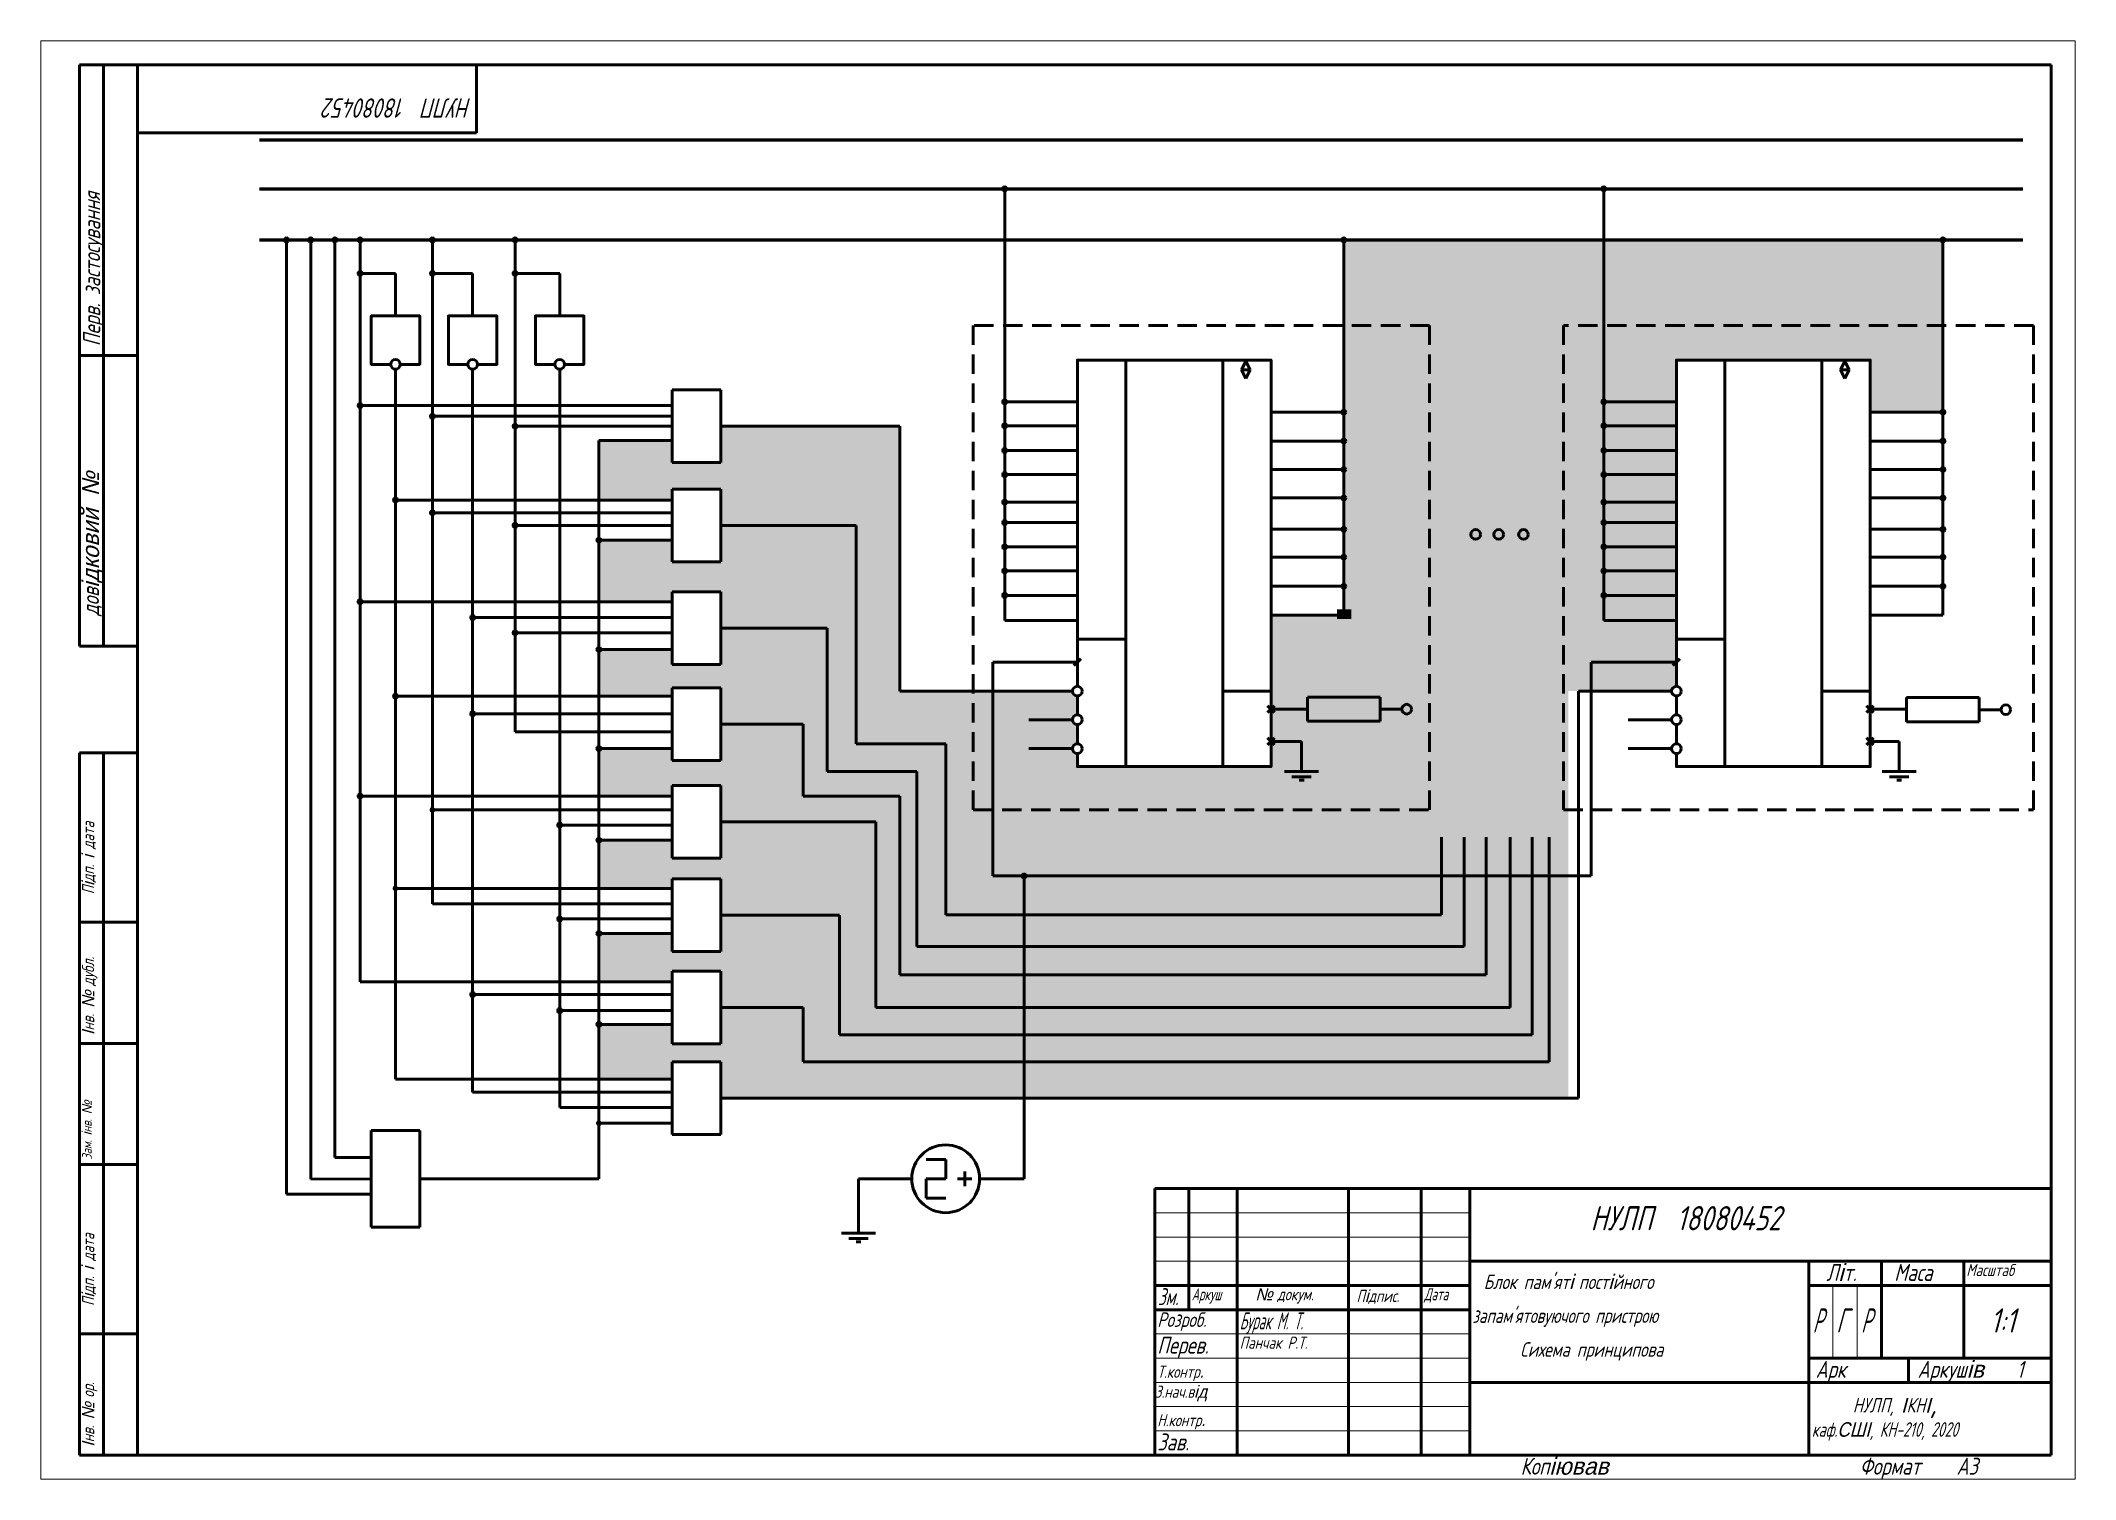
# Model space of a CAD drawing. Header units: millimetres. Extents: x -11 to 409, y -9 to 288.
import ezdxf

# ---------------------------------------------------------------- set-up
doc = ezdxf.new("R2010")
doc.units = ezdxf.units.MM
for name, pattern in [('K5LT_BASIC', [0]), ('K5LT_DASHED_REINFORCED', [6, 4, -2]), ('K5LT_REINFORCED', [0]), ('K5LT_THIN', [0])]:
    doc.linetypes.add(name, pattern=pattern)
doc.styles.add('KTEXTSTYLE', font='GOST_AU.SHX', dxfattribs={"width": 0.96, "height": 5})

# ---------------------------------------------------------------- blocks, each defined once
blk = doc.blocks.new('U0')
at = {"color": 150, "linetype": 'K5LT_BASIC', "lineweight": 60, "true_color": 0x0080ff}
for p, q in [((67.57, 62.95), (57.57, 62.95)), ((57.57, 62.95), (57.57, 42.95)), ((67.57, 42.95), (67.57, 62.95)), ((57.57, 42.95), (67.57, 42.95))]:
    blk.add_line(p, q, dxfattribs=at)
blk = doc.blocks.new('U1')
at = {"color": 150, "linetype": 'K5LT_BASIC', "lineweight": 60, "true_color": 0x0080ff}
for p, q in [((129.7, 215.81), (119.7, 215.81)), ((119.7, 215.81), (119.7, 200.81)), ((129.7, 200.81), (129.7, 215.81)), ((119.7, 200.81), (129.7, 200.81))]:
    blk.add_line(p, q, dxfattribs=at)
blk = doc.blocks.new('U2')
at = {"color": 150, "linetype": 'K5LT_BASIC', "lineweight": 60, "true_color": 0x0080ff}
for p, q in [((129.7, 195.35), (119.7, 195.35)), ((119.7, 195.35), (119.7, 180.35)), ((129.7, 180.35), (129.7, 195.35)), ((119.7, 180.35), (129.7, 180.35))]:
    blk.add_line(p, q, dxfattribs=at)
blk = doc.blocks.new('U3')
at = {"color": 150, "linetype": 'K5LT_BASIC', "lineweight": 60, "true_color": 0x0080ff}
for p, q in [((129.7, 174.09), (119.7, 174.09)), ((119.7, 174.09), (119.7, 159.09)), ((129.7, 159.09), (129.7, 174.09)), ((119.7, 159.09), (129.7, 159.09))]:
    blk.add_line(p, q, dxfattribs=at)
blk = doc.blocks.new('U4')
at = {"color": 150, "linetype": 'K5LT_BASIC', "lineweight": 60, "true_color": 0x0080ff}
for p, q in [((129.7, 154.28), (119.7, 154.28)), ((119.7, 154.28), (119.7, 139.28)), ((129.7, 139.28), (129.7, 154.28)), ((119.7, 139.28), (129.7, 139.28))]:
    blk.add_line(p, q, dxfattribs=at)
blk = doc.blocks.new('U5')
at = {"color": 150, "linetype": 'K5LT_BASIC', "lineweight": 60, "true_color": 0x0080ff}
for p, q in [((129.7, 134.15), (119.7, 134.15)), ((119.7, 134.15), (119.7, 119.15)), ((129.7, 119.15), (129.7, 134.15)), ((119.7, 119.15), (129.7, 119.15))]:
    blk.add_line(p, q, dxfattribs=at)
blk = doc.blocks.new('U6')
at = {"color": 150, "linetype": 'K5LT_BASIC', "lineweight": 60, "true_color": 0x0080ff}
for p, q in [((129.7, 114.88), (119.7, 114.88)), ((119.7, 114.88), (119.7, 99.88)), ((129.7, 99.88), (129.7, 114.88)), ((119.7, 99.88), (129.7, 99.88))]:
    blk.add_line(p, q, dxfattribs=at)
blk = doc.blocks.new('U7')
at = {"color": 150, "linetype": 'K5LT_BASIC', "lineweight": 60, "true_color": 0x0080ff}
for p, q in [((129.7, 95.79), (119.7, 95.79)), ((119.7, 95.79), (119.7, 80.79)), ((129.7, 80.79), (129.7, 95.79)), ((119.7, 80.79), (129.7, 80.79))]:
    blk.add_line(p, q, dxfattribs=at)
blk = doc.blocks.new('U8')
at = {"color": 150, "linetype": 'K5LT_BASIC', "lineweight": 60, "true_color": 0x0080ff}
for p, q in [((129.7, 77.08), (119.7, 77.08)), ((119.7, 77.08), (119.7, 62.08)), ((129.7, 62.08), (129.7, 77.08)), ((119.7, 62.08), (129.7, 62.08))]:
    blk.add_line(p, q, dxfattribs=at)
blk = doc.blocks.new('U9')
at = {"color": 150, "linetype": 'K5LT_DASHED_REINFORCED', "lineweight": 60, "true_color": 0x0080ff}
for p, q in [((276.01, 229.12), (181.8, 229.12)), ((181.8, 229.12), (181.8, 129.12)), ((276.01, 129.12), (276.01, 229.12)), ((181.8, 129.12), (276.01, 129.12))]:
    blk.add_line(p, q, dxfattribs=at)
blk = doc.blocks.new('U10')
at = {"color": 150, "linetype": 'K5LT_DASHED_REINFORCED', "lineweight": 60, "true_color": 0x0080ff}
for p, q in [((400.7, 229.12), (303.7, 229.12)), ((303.7, 229.12), (303.7, 129.12)), ((400.7, 129.12), (400.7, 229.12)), ((303.7, 129.12), (400.7, 129.12))]:
    blk.add_line(p, q, dxfattribs=at)
blk = doc.blocks.new('U11')
at = {"color": 150, "linetype": 'K5LT_BASIC', "lineweight": 60, "true_color": 0x0080ff}
for p, q in [((265.83, 152.4), (250.83, 152.4)), ((250.83, 152.4), (250.83, 147.4)), ((265.83, 147.4), (265.83, 152.4)), ((250.83, 147.4), (265.83, 147.4))]:
    blk.add_line(p, q, dxfattribs=at)
blk = doc.blocks.new('U12')
at = {"color": 150, "linetype": 'K5LT_BASIC', "lineweight": 60, "true_color": 0x0080ff}
for p, q in [((389.5, 152.29), (374.5, 152.29)), ((374.5, 152.29), (374.5, 147.29)), ((389.5, 147.29), (389.5, 152.29)), ((374.5, 147.29), (389.5, 147.29))]:
    blk.add_line(p, q, dxfattribs=at)
blk = doc.blocks.new('U13')
at = {"color": 7, "linetype": 'K5LT_THIN', "lineweight": 18}
for p, q in [((0, 0), (0, 297)), ((0, 297), (420, 297)), ((420, 297), (420, 0)), ((230, 55), (295, 55)), ((230, 50), (295, 50)), ((230, 45), (295, 45)), ((369.96, 25), (369.96, 40)), ((374.98, 25), (374.98, 40)), ((230, 30), (295, 30)), ((230, 25), (295, 25)), ((230, 20), (295, 20)), ((230, 15), (295, 15)), ((230, 10), (295, 10)), ((420, 0), (0, 0))]:
    blk.add_line(p, q, dxfattribs=at)
at = {"color": 150, "linetype": 'K5LT_BASIC', "lineweight": 60, "true_color": 0x0080ff}
for p, q in [((8, 172), (8, 292)), ((20, 292), (8, 292)), ((13, 172), (13, 292)), ((20, 5), (20, 292)), ((20, 292), (415, 292)), ((90, 292), (90, 278)), ((415, 292), (415, 5)), ((90, 278), (20, 278)), ((20, 232), (8, 232)), ((20, 172), (8, 172)), ((8, 5), (8, 150)), ((20, 150), (8, 150)), ((13, 5), (13, 150)), ((20, 115), (8, 115)), ((20, 90), (8, 90)), ((20, 65), (8, 65)), ((230, 60), (415, 60)), ((230, 5), (230, 60)), ((237, 35), (237, 60)), ((247, 5), (247, 60)), ((270, 5), (270, 60)), ((285, 5), (285, 60)), ((295, 5), (295, 60)), ((295, 45), (415, 45)), ((365, 5), (365, 45)), ((380, 25), (380, 45)), ((397, 25), (397, 45)), ((230, 40), (295, 40)), ((365, 40), (380, 40)), ((380, 40), (415, 40)), ((230, 35), (295, 35)), ((20, 30), (8, 30)), ((365, 25), (415, 25)), ((385.57, 20), (385.57, 25)), ((295, 20), (365, 20)), ((365, 20), (415, 20)), ((20, 5), (8, 5)), ((415, 5), (20, 5))]:
    blk.add_line(p, q, dxfattribs=at)
at = {"color": 7, "attachment_point": 1, "style": 'KTEXTSTYLE'}
for s, insert, char_height, rotation in [('{\\Fgost_au|c204;\\Q15;\\W0.933;НУЛП  \\Fgost_au|c0;18080452}', (88.96, 281.1), 4, 180), ('{\\Fgost_au|c204;\\H1.4x;\\Q15;\\W0.965;Перв\\Fgost_au|c0;. \\Fgost_au|c204;застосування}', (8.79, 233.93), 2.5, 90), ('{\\Fgost_au|c204;\\H1.4x;\\Q15;\\W0.965;дов\\fArial|b0|i0|c204|p34;ідковий  \\fArial|b0|i0|c0|p34;№}', (8.55, 178.26), 2.5, 90), ('{\\Fgost_au|c204;\\Q15;\\W0.965;П\\fArial|b0|i0|c204|p34;і\\Fgost_au|c204;дп\\Fgost_au|c0;. \\fArial|b0|i0|c204|p34;і\\Fgost_au|c204; дата}', (8.55, 120.8), 2.5, 90), ('{\\fArial|b0|i0|c204|p34;\\Q15;\\W0.965;І\\Fgost_au|c204;нв\\Fgost_au|c0;. \\fArial|b0|i0|c0|p34;№ \\Fgost_au|c204;дубл\\Fgost_au|c0;.}', (8.55, 91.71), 2.5, 90), ('{\\Fgost_au|c204;\\Q15;\\W0.965;Зам\\Fgost_au|c0;. \\fArial|b0|i0|c204|p34;і\\Fgost_au|c204;нв\\Fgost_au|c0;. \\fArial|b0|i0|c0|p34;№}', (8.55, 65.98), 2, 90), ('{\\Fgost_au|c204;\\Q15;\\W0.965;П\\fArial|b0|i0|c204|p34;і\\Fgost_au|c204;дп\\Fgost_au|c0;. \\fArial|b0|i0|c204|p34;і\\Fgost_au|c204; дата}', (8.55, 35.8), 2.5, 90), ('{\\fArial|b0|i0|c204|p34;\\Q15;\\W0.965;І\\Fgost_au|c204;нв\\Fgost_au|c0;. \\fArial|b0|i0|c0|p34;№ \\Fgost_au|c204;ор\\Fgost_au|c0;.}', (8.55, 6.71), 2.5, 90)]:
    blk.add_mtext(s, dxfattribs=dict(at, insert=insert, char_height=char_height, rotation=rotation))
for s, insert, char_height in [('{\\Fgost_au|c204;\\Q15;\\W0.965;НУЛП  \\Fgost_au|c0;18080452}', (319.93, 56.4), 5), ("{\\Fgost_au|c204;\\H1.2x;\\Q15;\\W0.965;Блок пам\\Fgost_au|c0;'\\Fgost_au|c204;ят\\fArial|b0|i0|c204|p34;і \\Fgost_au|c204;пост\\fArial|b0|i0|c204|p34;і\\Fgost_au|c204;йного\\H1.66667x; }", (297.87, 42.27), 2.5), ('{\\Fgost_au|c204;\\H1.4x;\\Q15;\\W0.965;Л\\fArial|b0|i0|c204|p34;і\\Fgost_au|c204;т\\Fgost_au|c0;.}', (368.61, 44.45), 2.5), ('{\\Fgost_au|c204;\\H1.4x;\\Q15;\\W0.965;Маса}', (382.63, 44.45), 2.5), ('{\\Fgost_au|c204;\\Q15;\\W0.958;Масштаб}', (397.5, 44.45), 2.5), ('{\\Fgost_au|c204;\\H1.4x;\\Q15;\\W0.797;Зм\\Fgost_au|c0;.}', (230.61, 39.45), 2.5), ('{\\Fgost_au|c204;\\Q15;\\W0.816;Аркуш}', (237.6, 39.45), 2.5), ('{\\fArial|b0|i0|c0|p34;\\Q15;\\W0.965;№ \\Fgost_au|c204;докум\\Fgost_au|c0;.}', (250.72, 39.45), 2.5), ('{\\Fgost_au|c204;\\Q15;\\W0.965;П\\fArial|b0|i0|c204|p34;і\\Fgost_au|c204;дпис\\Fgost_au|c0;.}', (271.63, 39.1), 2.5), ('{\\Fgost_au|c204;\\Q15;\\W0.816;Дата}', (285.6, 39.45), 2.5), ('{\\Fgost_au|c204;\\Q15;\\W0.965;Розроб\\Fgost_au|c0;.}', (230.5, 34.45), 3), ('{\\Fgost_au|c204;\\H1.4x;\\Q15;\\W0.659;Бурак М. Т.}', (247.5, 34.45), 2.5), ("{\\Fgost_au|c204;\\Q15;\\W0.921;запам\\Fgost_au|c0;'\\Fgost_au|c204;ятовуючого пристрою}", (295.54, 35.28), 3), ('\\H3.5;\\W0.965;\\Q15;\\Q15;\\W0.635;\\H5.00;Р', (365.81, 35.28), 2.5), ('\\H3.5;\\W0.965;\\Q15;\\Q15;\\W0.752;\\H5.00;Г', (370.66, 35.28), 2.5), ('\\H3.5;\\W0.965;\\Q15;\\Q15;\\W0.652;\\H5.00;Р', (375.78, 35.28), 2.5), ('\\H3.5;\\W0.965;\\Q15;\\Q15;\\H5.00;1:1', (402.44, 35.28), 2.5), ('{\\Fgost_au|c204;\\H1.4x;\\Q15;\\W0.965;Перев\\Fgost_au|c0;.}', (230.5, 29.45), 2.5), ('{\\Fgost_au|c204;\\Q15;\\W0.965;Панчак Р\\Fgost_au|c0;.\\Fgost_au|c204;Т\\Fgost_au|c0;.}', (247.5, 29.45), 2.5), ('{\\Fgost_au|c204;\\Q15;\\W0.965;Сихема принципова}', (305.41, 28.3), 3), ('{\\Fgost_au|c204;\\Q15;\\W0.965;Т\\Fgost_au|c0;.\\Fgost_au|c204;контр\\Fgost_au|c0;\\H1.4x;.}', (230.5, 24.45), 2.5), ('{\\Fgost_au|c204;\\H1.4x;\\Q15;\\W0.965;Арк}', (366.41, 24.45), 2.5), ('{\\Fgost_au|c204;\\H1.4x;\\Q15;\\W0.965;Аркуш\\fArial|b0|i0|c204|p34;ів}', (387.45, 24.45), 2.5), ('\\H3.5;\\W0.965;\\Q15;\\Q15;1', (407.91, 24.45), 2.5), ('{\\Fgost_au|c204;\\Q15;\\W0.965;З.нач.в\\fArial|b0|i0|c204|p34;ід}', (230, 19.33), 2.5), ('{\\Fgost_au|c204;\\H1.2x;\\Q15;\\W0.965;НУЛП\\Fgost_au|c0;, \\fArial|b0|i0|c204|p34;І\\Fgost_au|c204;КН\\fArial|b0|i0|c204|p34;І\\Fgost_au|c0;\\H1.66667x;,  }', (374.07, 18.78), 2.5), ('{\\Fgost_au|c204;\\Q15;\\W0.965;Н\\Fgost_au|c0;.\\Fgost_au|c204;контр\\Fgost_au|c0;\\H1.4x;.}', (230.5, 14.45), 2.5), ('{\\Fgost_au|c204;\\H1.4x;\\Q15;\\W0.965;Зав\\Fgost_au|c0;.}', (230.5, 9.45), 2.5), ('{\\Fgost_au|c204;\\Q15;\\W0.845;каф\\Fgost_au|c0;.\\fArial|b0|i0|c0|p34;C\\fArial|b0|i0|c204|p34;ШІ\\Fgost_au|c0;, \\Fgost_au|c204;КН\\Fgost_au|c0;-2\\Fgost_au|c204;10\\Fgost_au|c0;, 20\\Fgost_au|c204;20}', (365.61, 11.78), 3), ('{\\Fgost_au|c204;\\H1.4x;\\Q15;\\W0.965;Коп\\fArial|b0|i0|c204|p34;іював}', (305.5, 4.45), 2.5), ('\\H3.5;\\W0.965;\\Q15;\\Q15;Формат', (375.5, 4.45), 2.5), ('\\H3.5;\\W0.965;\\Q15;\\Q15;A3', (395.5, 4.45), 2.5)]:
    blk.add_mtext(s, dxfattribs=dict(at, insert=insert, char_height=char_height))

msp = doc.modelspace()

# ---------------------------------------------------------------- hatches: boundary and pattern name
h = msp.add_hatch(color=7)
h.paths.add_polyline_path([(381.7, 246.78), (381.78, 246.99), (382, 247.08), (382.21, 246.99), (382.3, 246.78), (382.4, 246.78), (382.28, 247.06), (382, 247.18), (381.71, 247.06), (381.6, 246.78)])
h.paths.add_polyline_path([(382.3, 246.78), (382.21, 246.57), (382, 246.48), (382, 246.38), (382.28, 246.5), (382.4, 246.78)])
h.paths.add_polyline_path([(381.6, 246.78), (381.71, 246.5), (382, 246.38), (382, 246.48), (381.78, 246.57), (381.7, 246.78)])
h.paths.add_polyline_path([(312.4, 257.32), (312.28, 257.6), (312, 257.72), (311.71, 257.6), (311.6, 257.32), (311.7, 257.32), (311.78, 257.53), (312, 257.62), (312.21, 257.53), (312.3, 257.32)])
h.paths.add_polyline_path([(312, 256.92), (312.28, 257.03), (312.4, 257.32), (312.3, 257.32), (312.21, 257.1), (312, 257.02)])
h.paths.add_polyline_path([(312, 257.02), (311.78, 257.1), (311.7, 257.32), (311.6, 257.32), (311.71, 257.03), (312, 256.92)])
h.paths.add_polyline_path([(258.33, 246.38), (258.61, 246.5), (258.73, 246.78), (258.63, 246.78), (258.54, 246.57), (258.33, 246.48)])
h.paths.add_polyline_path([(257.93, 246.78), (258.05, 246.5), (258.33, 246.38), (258.33, 246.48), (258.12, 246.57), (258.03, 246.78)])
h.paths.add_polyline_path([(258.63, 246.78), (258.54, 246.99), (258.33, 247.08), (258.12, 246.99), (258.03, 246.78)])
h.paths.add_polyline_path([(258.73, 246.78), (258.61, 247.06), (258.33, 247.18), (258.05, 247.06), (257.93, 246.78), (258.03, 246.78), (258.12, 246.99), (258.33, 247.08), (258.54, 246.99), (258.63, 246.78)])
h.paths.add_polyline_path([(258.03, 246.78), (258.12, 246.57), (258.33, 246.48), (258.33, 246.78)])
h.paths.add_polyline_path([(258.33, 246.78), (258.33, 246.48), (258.54, 246.57), (258.63, 246.78)])
h.paths.add_polyline_path([(188.73, 257.32), (188.61, 257.6), (188.33, 257.72), (188.05, 257.6), (187.93, 257.32), (188.03, 257.32), (188.12, 257.53), (188.33, 257.62), (188.54, 257.53), (188.63, 257.32)])
h.paths.add_polyline_path([(188.63, 257.32), (188.54, 257.1), (188.33, 257.02), (188.33, 256.92), (188.61, 257.03), (188.73, 257.32)])
h.paths.add_polyline_path([(188.33, 257.02), (188.12, 257.1), (188.03, 257.32), (187.93, 257.32), (188.05, 257.03), (188.33, 256.92)])
h = msp.add_hatch(color=7)
h.paths.add_polyline_path([(258.63, 246.78), (258.54, 246.99), (258.33, 247.08), (258.12, 246.99), (258.03, 246.78)])
h.paths.add_polyline_path([(258.33, 246.48), (258.54, 246.57), (258.63, 246.78), (258.33, 246.78)])
h.paths.add_polyline_path([(258.33, 246.48), (258.33, 246.78), (258.03, 246.78), (258.12, 246.57)])
h.paths.add_polyline_path([(188.63, 257.32), (188.54, 257.53), (188.33, 257.62), (188.12, 257.53), (188.03, 257.32)])
h.paths.add_polyline_path([(188.03, 257.32), (188.12, 257.1), (188.33, 257.02), (188.33, 257.32)])
h.paths.add_polyline_path([(188.33, 257.32), (188.33, 257.02), (188.54, 257.1), (188.63, 257.32)])
h = msp.add_hatch(color=7)
h.paths.add_polyline_path([(312.3, 257.32), (312.21, 257.53), (312, 257.62), (311.78, 257.53), (311.7, 257.32)])
h.paths.add_polyline_path([(312, 257.02), (312.21, 257.1), (312.3, 257.32), (312, 257.32)])
h.paths.add_polyline_path([(311.7, 257.32), (311.78, 257.1), (312, 257.02), (312, 257.32)])
h.paths.add_polyline_path([(382.3, 246.78), (382.21, 246.99), (382, 247.08), (381.78, 246.99), (381.7, 246.78)])
h.paths.add_polyline_path([(382, 246.78), (382, 246.48), (382.21, 246.57), (382.3, 246.78)])
h.paths.add_polyline_path([(381.7, 246.78), (381.78, 246.57), (382, 246.48), (382, 246.78)])
h = msp.add_hatch(color=7)
h.paths.add_polyline_path([(55.67, 246.78), (55.55, 247.06), (55.27, 247.18), (54.99, 247.06), (54.87, 246.78), (54.97, 246.78), (55.06, 246.99), (55.27, 247.08), (55.48, 246.99), (55.57, 246.78)])
h.paths.add_polyline_path([(55.27, 246.38), (55.55, 246.5), (55.67, 246.78), (55.57, 246.78), (55.48, 246.57), (55.27, 246.48)])
h.paths.add_polyline_path([(55.27, 246.48), (55.06, 246.57), (54.97, 246.78), (54.87, 246.78), (54.99, 246.5), (55.27, 246.38)])
h.paths.add_polyline_path([(55.27, 240.17), (55.48, 240.09), (55.57, 239.87), (55.67, 239.87), (55.55, 240.16), (55.27, 240.27)])
h.paths.add_polyline_path([(55.27, 240.27), (54.99, 240.16), (54.87, 239.87), (54.99, 239.59), (55.27, 239.47), (55.27, 239.57), (55.06, 239.66), (54.97, 239.87), (55.06, 240.09), (55.27, 240.17)])
h.paths.add_polyline_path([(55.57, 239.87), (55.48, 239.66), (55.27, 239.57), (55.27, 239.47), (55.55, 239.59), (55.67, 239.87)])
h.paths.add_polyline_path([(70.6, 246.78), (70.48, 247.06), (70.2, 247.18), (69.92, 247.06), (69.8, 246.78), (69.9, 246.78), (69.99, 246.99), (70.2, 247.08), (70.41, 246.99), (70.5, 246.78)])
h.paths.add_polyline_path([(70.2, 246.38), (70.48, 246.5), (70.6, 246.78), (70.5, 246.78), (70.41, 246.57), (70.2, 246.48)])
h.paths.add_polyline_path([(70.2, 246.48), (69.99, 246.57), (69.9, 246.78), (69.8, 246.78), (69.92, 246.5), (70.2, 246.38)])
h.paths.add_polyline_path([(70.5, 239.87), (70.41, 239.66), (70.2, 239.57), (70.2, 239.47), (70.48, 239.59), (70.6, 239.87)])
h.paths.add_polyline_path([(70.6, 239.87), (70.48, 240.16), (70.2, 240.27), (70.2, 240.17), (70.41, 240.09), (70.5, 239.87)])
h.paths.add_polyline_path([(70.2, 239.57), (69.99, 239.66), (69.9, 239.87), (69.99, 240.09), (70.2, 240.17), (70.2, 240.27), (69.92, 240.16), (69.8, 239.87), (69.92, 239.59), (70.2, 239.47)])
h.paths.add_polyline_path([(87.66, 239.87), (87.54, 240.16), (87.26, 240.27), (87.26, 240.17), (87.47, 240.09), (87.56, 239.87)])
h.paths.add_polyline_path([(87.26, 240.27), (86.98, 240.16), (86.86, 239.87), (86.98, 239.59), (87.26, 239.47), (87.26, 239.57), (87.05, 239.66), (86.96, 239.87), (87.05, 240.09), (87.26, 240.17)])
h.paths.add_polyline_path([(87.26, 239.57), (87.47, 239.66), (87.56, 239.87), (87.26, 239.87)])
h.paths.add_polyline_path([(87.26, 239.47), (87.54, 239.59), (87.66, 239.87), (87.56, 239.87), (87.47, 239.66), (87.26, 239.57)])
h.paths.add_polyline_path([(87.56, 246.78), (87.47, 246.57), (87.26, 246.48), (87.26, 246.38), (87.54, 246.5), (87.66, 246.78)])
h.paths.add_polyline_path([(87.26, 246.48), (87.05, 246.57), (86.96, 246.78), (86.86, 246.78), (86.98, 246.5), (87.26, 246.38)])
h.paths.add_polyline_path([(86.96, 246.78), (87.05, 246.99), (87.26, 247.08), (87.47, 246.99), (87.56, 246.78), (87.66, 246.78), (87.54, 247.06), (87.26, 247.18), (86.98, 247.06), (86.86, 246.78)])
h.paths.add_polyline_path([(40.47, 246.78), (40.35, 247.06), (40.07, 247.18), (39.79, 247.06), (39.67, 246.78), (39.77, 246.78), (39.86, 246.99), (40.07, 247.08), (40.28, 246.99), (40.37, 246.78)])
h.paths.add_polyline_path([(40.07, 246.38), (40.35, 246.5), (40.47, 246.78), (40.37, 246.78), (40.28, 246.57), (40.07, 246.48)])
h.paths.add_polyline_path([(40.07, 246.48), (39.86, 246.57), (39.77, 246.78), (39.67, 246.78), (39.79, 246.5), (40.07, 246.38)])
h.paths.add_polyline_path([(45.47, 246.78), (45.35, 247.06), (45.07, 247.18), (44.79, 247.06), (44.67, 246.78), (44.77, 246.78), (44.86, 246.99), (45.07, 247.08), (45.28, 246.99), (45.37, 246.78)])
h.paths.add_polyline_path([(45.07, 246.48), (44.86, 246.57), (44.77, 246.78), (44.67, 246.78), (44.79, 246.5), (45.07, 246.38)])
h.paths.add_polyline_path([(45.37, 246.78), (45.28, 246.57), (45.07, 246.48), (45.07, 246.38), (45.35, 246.5), (45.47, 246.78)])
h.paths.add_polyline_path([(50.47, 246.78), (50.35, 247.06), (50.07, 247.18), (49.79, 247.06), (49.67, 246.78), (49.77, 246.78), (49.86, 246.99), (50.07, 247.08), (50.28, 246.99), (50.37, 246.78)])
h.paths.add_polyline_path([(50.37, 246.78), (50.28, 246.57), (50.07, 246.48), (50.07, 246.38), (50.35, 246.5), (50.47, 246.78)])
h.paths.add_polyline_path([(49.67, 246.78), (49.79, 246.5), (50.07, 246.38), (50.07, 246.48), (49.86, 246.57), (49.77, 246.78)])
h = msp.add_hatch(color=7)
h.paths.add_polyline_path([(40.37, 246.78), (40.28, 246.99), (40.07, 247.08), (39.86, 246.99), (39.77, 246.78)])
h.paths.add_polyline_path([(40.07, 246.48), (40.28, 246.57), (40.37, 246.78), (40.07, 246.78)])
h.paths.add_polyline_path([(40.07, 246.78), (39.77, 246.78), (39.86, 246.57), (40.07, 246.48)])
h.paths.add_polyline_path([(45.07, 246.78), (45.37, 246.78), (45.28, 246.99), (45.07, 247.08), (44.86, 246.99), (44.77, 246.78)])
h.paths.add_polyline_path([(45.37, 246.78), (45.07, 246.78), (45.07, 246.48), (45.28, 246.57)])
h.paths.add_polyline_path([(45.07, 246.48), (45.07, 246.78), (44.77, 246.78), (44.86, 246.57)])
h.paths.add_polyline_path([(49.77, 246.78), (50.37, 246.78), (50.28, 246.99), (50.07, 247.08), (49.86, 246.99)])
h.paths.add_polyline_path([(50.07, 246.78), (50.07, 246.48), (50.28, 246.57), (50.37, 246.78)])
h.paths.add_polyline_path([(49.77, 246.78), (49.86, 246.57), (50.07, 246.48), (50.07, 246.78)])
h.paths.add_polyline_path([(55.57, 246.78), (55.48, 246.99), (55.27, 247.08), (55.06, 246.99), (54.97, 246.78)])
h.paths.add_polyline_path([(55.27, 246.78), (54.97, 246.78), (55.06, 246.57), (55.27, 246.48)])
h.paths.add_polyline_path([(55.27, 246.78), (55.27, 246.48), (55.48, 246.57), (55.57, 246.78)])
h.paths.add_polyline_path([(70.2, 246.48), (70.41, 246.57), (70.5, 246.78), (70.2, 246.78)])
h.paths.add_polyline_path([(69.9, 246.78), (70.5, 246.78), (70.41, 246.99), (70.2, 247.08), (69.99, 246.99)])
h.paths.add_polyline_path([(70.2, 246.48), (70.2, 246.78), (69.9, 246.78), (69.99, 246.57)])
h.paths.add_polyline_path([(86.96, 246.78), (87.56, 246.78), (87.47, 246.99), (87.26, 247.08), (87.05, 246.99)])
h.paths.add_polyline_path([(87.26, 246.78), (87.26, 246.48), (87.47, 246.57), (87.56, 246.78)])
h.paths.add_polyline_path([(87.26, 246.48), (87.26, 246.78), (86.96, 246.78), (87.05, 246.57)])
h = msp.add_hatch(color=7)
h.paths.add_polyline_path([(382, 174.97), (382.21, 175.05), (382.3, 175.27), (382.21, 175.48), (382, 175.57)])
h.paths.add_polyline_path([(382, 175.27), (382, 175.57), (381.78, 175.48), (381.7, 175.27)])
h.paths.add_polyline_path([(382, 174.97), (382, 175.27), (381.7, 175.27), (381.78, 175.05)])
h.paths.add_polyline_path([(382.3, 193.5), (382.21, 193.72), (382, 193.8), (382, 193.2), (382.21, 193.29)])
h.paths.add_polyline_path([(381.7, 193.5), (382, 193.5), (382, 193.8), (381.78, 193.72)])
h.paths.add_polyline_path([(382, 193.2), (382, 193.5), (381.7, 193.5), (381.78, 193.29)])
h.paths.add_polyline_path([(382.3, 187.03), (382.21, 187.24), (382, 187.33), (382, 186.73), (382.21, 186.82)])
h.paths.add_polyline_path([(382, 187.33), (381.78, 187.24), (381.7, 187.03), (382, 187.03)])
h.paths.add_polyline_path([(381.7, 187.03), (381.78, 186.82), (382, 186.73), (382, 187.03)])
h.paths.add_polyline_path([(382, 181.58), (382, 180.98), (382.21, 181.07), (382.3, 181.28), (382.21, 181.5)])
h.paths.add_polyline_path([(382, 181.28), (382, 181.58), (381.78, 181.5), (381.7, 181.28)])
h.paths.add_polyline_path([(382, 181.28), (381.7, 181.28), (381.78, 181.07), (382, 180.98)])
h.paths.add_polyline_path([(382, 199.37), (381.7, 199.37), (381.78, 199.16), (382, 199.07)])
h.paths.add_polyline_path([(382, 199.67), (381.78, 199.58), (381.7, 199.37), (382, 199.37)])
h.paths.add_polyline_path([(382, 199.67), (382, 199.07), (382.21, 199.16), (382.3, 199.37), (382.21, 199.58)])
h.paths.add_polyline_path([(382, 204.96), (382.21, 205.05), (382.3, 205.26), (382.21, 205.47), (382, 205.56)])
h.paths.add_polyline_path([(382, 205.26), (382, 205.56), (381.78, 205.47), (381.7, 205.26)])
h.paths.add_polyline_path([(382, 204.96), (382, 205.26), (381.7, 205.26), (381.78, 205.05)])
h.paths.add_polyline_path([(381.7, 211.21), (381.78, 211), (382, 210.91), (382, 211.21)])
h.paths.add_polyline_path([(382, 211.21), (382, 211.51), (381.78, 211.42), (381.7, 211.21)])
h.paths.add_polyline_path([(382, 211.51), (382, 210.91), (382.21, 211), (382.3, 211.21), (382.21, 211.42)])
h.paths.add_polyline_path([(312.3, 203.31), (312.21, 203.1), (312, 203.01), (311.78, 203.1), (311.7, 203.31), (311.78, 203.52), (312, 203.61), (312.21, 203.52)])
h.paths.add_polyline_path([(312, 208.41), (312, 208.11), (312.21, 208.2), (312.3, 208.41)])
h.paths.add_polyline_path([(312, 208.11), (311.78, 208.2), (311.7, 208.41), (311.78, 208.63), (312, 208.71), (312, 246.78), (258.63, 246.78), (258.54, 246.57), (258.33, 246.48), (258.33, 211.51), (258.54, 211.42), (258.63, 211.21), (258.54, 211), (258.33, 210.91), (258.33, 205.56), (258.54, 205.47), (258.63, 205.26), (258.54, 205.05), (258.33, 204.96), (258.33, 199.67), (258.54, 199.58), (258.63, 199.37), (258.54, 199.16), (258.33, 199.07), (258.33, 193.8), (258.54, 193.72), (258.63, 193.5), (258.54, 193.29), (258.33, 193.2), (258.33, 187.33), (258.54, 187.24), (258.63, 187.03), (258.54, 186.82), (258.33, 186.73), (258.33, 181.58), (258.54, 181.5), (258.63, 181.28), (258.54, 181.07), (258.33, 180.98), (258.33, 175.57), (258.54, 175.48), (258.63, 175.27), (258.54, 175.05), (258.33, 174.97), (258.33, 169.34), (243.33, 169.34), (243.33, 138.04), (203.33, 138.04), (203.33, 140.76), (202.62, 141.05), (202.33, 141.76), (202.62, 142.47), (203.33, 142.76), (203.33, 146.72), (202.62, 147.01), (202.33, 147.72), (202.62, 148.42), (203.33, 148.72), (203.33, 152.62), (202.62, 152.92), (202.33, 153.62), (188.33, 153.62), (166.7, 153.62), (166.7, 208.31), (161.7, 208.31), (146.7, 208.31), (129.7, 208.31), (129.7, 200.81), (119.7, 200.81), (119.7, 205.34), (104.57, 205.34), (104.57, 193.08), (119.7, 193.08), (119.7, 195.35), (129.7, 195.35), (129.7, 180.35), (119.7, 180.35), (119.7, 184.79), (104.87, 184.79), (104.78, 184.58), (104.57, 184.49), (104.57, 172.09), (119.7, 172.09), (119.7, 174.09), (129.7, 174.09), (129.7, 159.09), (119.7, 159.09), (119.7, 162.22), (104.87, 162.22), (104.78, 162.01), (104.57, 161.92), (104.57, 152.59), (119.7, 152.59), (119.7, 154.28), (129.7, 154.28), (129.7, 139.28), (119.7, 139.28), (119.7, 141.76), (104.87, 141.76), (104.78, 141.54), (104.57, 141.46), (104.57, 131.96), (119.7, 131.96), (119.7, 134.15), (129.7, 134.15), (129.7, 119.15), (119.7, 119.15), (119.7, 122.86), (104.87, 122.86), (104.78, 122.65), (104.57, 122.56), (104.57, 112.9), (119.7, 112.9), (119.7, 114.88), (129.7, 114.88), (129.7, 99.88), (119.7, 99.88), (119.7, 103.59), (104.87, 103.59), (104.78, 103.38), (104.57, 103.29), (104.57, 93.63), (119.7, 93.63), (119.7, 95.79), (129.7, 95.79), (129.7, 80.79), (119.7, 80.79), (119.7, 84.83), (104.87, 84.83), (104.78, 84.62), (104.57, 84.53), (104.57, 73.52), (119.7, 73.52), (119.7, 77.08), (129.7, 77.08), (129.7, 69.58), (141.2, 69.58), (146.7, 69.58), (304.7, 69.58), (304.7, 153.62), (312, 153.62), (326, 153.62), (326.29, 154.33), (327, 154.62), (327, 168.22), (312, 168.22), (312, 173.1), (311.78, 173.18), (311.7, 173.4), (311.78, 173.61), (312, 173.7), (312, 178.15), (311.78, 178.24), (311.7, 178.45), (311.78, 178.67), (312, 178.75), (312, 183.12), (311.78, 183.21), (311.7, 183.42), (311.78, 183.63), (312, 183.72), (312, 188.13), (311.78, 188.22), (311.7, 188.43), (311.78, 188.64), (312, 188.73), (312, 192.34), (311.78, 192.43), (311.7, 192.64), (311.78, 192.86), (312, 192.94), (312, 198.02), (311.78, 198.1), (311.7, 198.32), (311.78, 198.53), (312, 198.62), (312, 203.01), (311.78, 203.1), (311.7, 203.31), (311.78, 203.52), (312, 203.61)])
h.paths.add_polyline_path([(327, 208.41), (312.3, 208.41), (312.21, 208.2), (312, 208.11), (312, 203.61), (312.21, 203.52), (312.3, 203.31), (327, 203.31)])
h.paths.add_polyline_path([(312.3, 208.41), (327, 208.41), (327, 213.35), (312, 213.35), (312, 208.71), (312.21, 208.63)])
h.paths.add_polyline_path([(327, 203.31), (312.3, 203.31), (312.21, 203.1), (312, 203.01), (312, 198.62), (312.21, 198.53), (312.3, 198.32), (327, 198.32)])
h.paths.add_polyline_path([(327, 198.32), (312.3, 198.32), (312.21, 198.1), (312, 198.02), (312, 192.94), (312.21, 192.86), (312.3, 192.64), (327, 192.64)])
h.paths.add_polyline_path([(327, 183.42), (312.3, 183.42), (312.21, 183.21), (312, 183.12), (312, 178.75), (312.21, 178.67), (312.3, 178.45), (327, 178.45)])
h.paths.add_polyline_path([(312.3, 173.4), (327, 173.4), (327, 178.45), (312.3, 178.45), (312.21, 178.24), (312, 178.15), (312, 173.7), (312.21, 173.61)])
h.paths.add_polyline_path([(327, 173.4), (312.3, 173.4), (312.21, 173.18), (312, 173.1), (312, 168.22), (327, 168.22)])
h.paths.add_polyline_path([(312, 178.45), (312, 178.75), (311.78, 178.67), (311.7, 178.45), (311.78, 178.24), (312, 178.15)])
h.paths.add_polyline_path([(312.3, 188.43), (327, 188.43), (327, 192.64), (312.3, 192.64), (312.21, 192.43), (312, 192.34), (312, 188.73), (312.21, 188.64)])
h.paths.add_polyline_path([(327, 188.43), (312.3, 188.43), (312.21, 188.22), (312, 188.13), (312, 183.72), (312.21, 183.63), (312.3, 183.42), (327, 183.42)])
h.paths.add_polyline_path([(312, 192.94), (311.78, 192.86), (311.7, 192.64), (311.78, 192.43), (312, 192.34)])
h.paths.add_polyline_path([(312, 192.64), (312, 192.94), (311.78, 192.86), (311.7, 192.64), (311.78, 192.43), (312, 192.34)])
h.paths.add_polyline_path([(312, 178.15), (312, 178.75), (311.78, 178.67), (311.7, 178.45), (311.78, 178.24)])
h.paths.add_polyline_path([(312, 246.78), (312, 213.35), (327, 213.35), (327, 221.96), (367, 221.96), (367, 211.21), (381.7, 211.21), (381.78, 211.42), (382, 211.51), (382, 246.78)])
h = msp.add_hatch(color=7)
h.paths.add_polyline_path([(55.27, 240.17), (55.06, 240.09), (54.97, 239.87), (55.06, 239.66), (55.27, 239.57)])
h.paths.add_polyline_path([(55.27, 240.17), (55.27, 239.87), (55.57, 239.87), (55.48, 240.09)])
h.paths.add_polyline_path([(55.57, 239.87), (55.27, 239.87), (55.27, 239.57), (55.48, 239.66)])
h.paths.add_polyline_path([(70.2, 240.17), (69.99, 240.09), (69.9, 239.87), (69.99, 239.66), (70.2, 239.57)])
h.paths.add_polyline_path([(70.5, 239.87), (70.2, 239.87), (70.2, 239.57), (70.41, 239.66)])
h.paths.add_polyline_path([(70.2, 239.87), (70.5, 239.87), (70.41, 240.09), (70.2, 240.17)])
h.paths.add_polyline_path([(87.26, 239.87), (87.26, 239.57), (87.47, 239.66), (87.56, 239.87)])
h.paths.add_polyline_path([(87.26, 240.17), (87.26, 239.87), (87.56, 239.87), (87.47, 240.09)])
h.paths.add_polyline_path([(87.26, 240.17), (87.05, 240.09), (86.96, 239.87), (87.05, 239.66), (87.26, 239.57)])
h = msp.add_hatch(color=7)
h.paths.add_polyline_path([(55.27, 212.88), (55.06, 212.79), (54.97, 212.58), (55.06, 212.36), (55.27, 212.28)])
h.paths.add_polyline_path([(55.27, 212.58), (55.57, 212.58), (55.48, 212.79), (55.27, 212.88)])
h.paths.add_polyline_path([(55.27, 212.58), (55.27, 212.28), (55.48, 212.36), (55.57, 212.58)])
h.paths.add_polyline_path([(70.2, 210.06), (70.2, 210.66), (69.99, 210.58), (69.9, 210.36), (69.99, 210.15)])
h.paths.add_polyline_path([(70.2, 210.36), (70.5, 210.36), (70.41, 210.58), (70.2, 210.66)])
h.paths.add_polyline_path([(70.2, 210.06), (70.41, 210.15), (70.5, 210.36), (70.2, 210.36)])
h.paths.add_polyline_path([(87.26, 208.31), (87.26, 208.61), (87.05, 208.52), (86.96, 208.31), (87.05, 208.1), (87.26, 208.01)])
h.paths.add_polyline_path([(87.26, 208.31), (87.56, 208.31), (87.47, 208.52), (87.26, 208.61)])
h.paths.add_polyline_path([(87.56, 208.31), (87.26, 208.31), (87.26, 208.01), (87.47, 208.1)])
h.paths.add_polyline_path([(87.26, 188.15), (87.26, 187.85), (87.56, 187.85), (87.47, 188.06)])
h.paths.add_polyline_path([(87.26, 188.15), (87.05, 188.06), (86.96, 187.85), (87.05, 187.64), (87.26, 187.55)])
h.paths.add_polyline_path([(87.26, 187.55), (87.47, 187.64), (87.56, 187.85), (87.26, 187.85)])
h.paths.add_polyline_path([(70.2, 190.16), (70.2, 190.76), (69.99, 190.67), (69.9, 190.46), (69.99, 190.25)])
h.paths.add_polyline_path([(70.5, 190.46), (70.41, 190.67), (70.2, 190.76), (70.2, 190.46)])
h.paths.add_polyline_path([(70.2, 190.16), (70.41, 190.25), (70.5, 190.46), (70.2, 190.46)])
h.paths.add_polyline_path([(87.26, 165.97), (87.05, 165.88), (86.96, 165.67), (87.05, 165.45), (87.26, 165.37)])
h.paths.add_polyline_path([(87.56, 165.67), (87.47, 165.88), (87.26, 165.97), (87.26, 165.67)])
h.paths.add_polyline_path([(87.56, 165.67), (87.26, 165.67), (87.26, 165.37), (87.47, 165.45)])
h.paths.add_polyline_path([(78.5, 168.8), (78.8, 168.8), (78.72, 169.02), (78.5, 169.1)])
h.paths.add_polyline_path([(78.5, 168.8), (78.5, 169.1), (78.29, 169.02), (78.2, 168.8), (78.29, 168.59), (78.5, 168.5)])
h.paths.add_polyline_path([(78.5, 168.8), (78.5, 168.5), (78.72, 168.59), (78.8, 168.8)])
h.paths.add_polyline_path([(96.47, 126.27), (96.26, 126.18), (96.17, 125.97), (96.26, 125.76), (96.47, 125.67)])
h.paths.add_polyline_path([(96.77, 125.97), (96.69, 126.18), (96.47, 126.27), (96.47, 125.97)])
h.paths.add_polyline_path([(96.47, 125.67), (96.69, 125.76), (96.77, 125.97), (96.47, 125.97)])
h.paths.add_polyline_path([(70.2, 128.82), (70.2, 129.42), (69.99, 129.34), (69.9, 129.12), (69.99, 128.91)])
h.paths.add_polyline_path([(70.2, 129.42), (70.2, 129.12), (70.5, 129.12), (70.41, 129.34)])
h.paths.add_polyline_path([(70.2, 128.82), (70.41, 128.91), (70.5, 129.12), (70.2, 129.12)])
h.paths.add_polyline_path([(96.47, 106.9), (96.26, 106.81), (96.17, 106.6), (96.26, 106.38), (96.47, 106.3)])
h.paths.add_polyline_path([(96.77, 106.6), (96.69, 106.81), (96.47, 106.9), (96.47, 106.6)])
h.paths.add_polyline_path([(96.47, 106.3), (96.69, 106.38), (96.77, 106.6), (96.47, 106.6)])
h.paths.add_polyline_path([(78.5, 91.27), (78.29, 91.18), (78.2, 90.97), (78.29, 90.76), (78.5, 90.67)])
h.paths.add_polyline_path([(78.5, 91.27), (78.5, 90.97), (78.8, 90.97), (78.72, 91.18)])
h.paths.add_polyline_path([(78.5, 90.97), (78.5, 90.67), (78.72, 90.76), (78.8, 90.97)])
h = msp.add_hatch(color=7)
h.paths.add_polyline_path([(55.33, 212.58), (55.32, 212.62), (55.27, 212.64), (55.22, 212.62), (55.2, 212.58), (55.22, 212.53), (55.27, 212.51), (55.32, 212.53)])
h.paths.add_polyline_path([(55.27, 212.66), (55.27, 212.68), (55.2, 212.65), (55.17, 212.58), (55.2, 212.51), (55.27, 212.48), (55.27, 212.5), (55.21, 212.52), (55.19, 212.58), (55.21, 212.63)])
h.paths.add_polyline_path([(55.27, 212.65), (55.32, 212.63), (55.34, 212.58), (55.35, 212.58), (55.33, 212.63), (55.27, 212.66)])
h.paths.add_polyline_path([(55.27, 212.5), (55.33, 212.52), (55.35, 212.58), (55.34, 212.58), (55.32, 212.52), (55.27, 212.5)])
h.paths.add_polyline_path([(55.37, 212.58), (55.35, 212.58), (55.33, 212.52), (55.27, 212.5), (55.27, 212.48), (55.34, 212.51)])
h.paths.add_polyline_path([(55.37, 212.58), (55.34, 212.65), (55.27, 212.68), (55.27, 212.66), (55.33, 212.63), (55.35, 212.58)])
h.paths.add_polyline_path([(55.33, 212.58), (55.34, 212.58), (55.32, 212.63), (55.27, 212.65), (55.27, 212.64), (55.32, 212.62)])
h.paths.add_polyline_path([(55.27, 212.5), (55.27, 212.51), (55.22, 212.53), (55.2, 212.58), (55.22, 212.62), (55.27, 212.64), (55.27, 212.65), (55.22, 212.63), (55.19, 212.58), (55.22, 212.52)])
h.paths.add_polyline_path([(55.27, 212.5), (55.22, 212.52), (55.19, 212.58), (55.22, 212.63), (55.27, 212.65), (55.27, 212.66), (55.21, 212.63), (55.19, 212.58), (55.21, 212.52), (55.27, 212.5)])
h.paths.add_polyline_path([(55.33, 212.58), (55.32, 212.53), (55.27, 212.51), (55.27, 212.5), (55.32, 212.52), (55.34, 212.58)])
h = msp.add_hatch(color=7)
h.paths.add_polyline_path([(188.33, 213.05), (188.12, 213.14), (188.03, 213.35), (188.12, 213.56), (188.33, 213.65), (188.33, 213.75), (188.05, 213.63), (187.93, 213.35), (188.05, 213.07), (188.33, 212.95)])
h.paths.add_polyline_path([(188.33, 213.65), (188.54, 213.56), (188.63, 213.35), (188.73, 213.35), (188.61, 213.63), (188.33, 213.75)])
h.paths.add_polyline_path([(188.33, 213.05), (188.54, 213.14), (188.63, 213.35), (188.33, 213.35)])
h.paths.add_polyline_path([(188.33, 212.95), (188.61, 213.07), (188.73, 213.35), (188.63, 213.35), (188.54, 213.14), (188.33, 213.05)])
h.paths.add_polyline_path([(188.33, 208.71), (188.54, 208.63), (188.63, 208.41), (188.73, 208.41), (188.61, 208.7), (188.33, 208.81)])
h.paths.add_polyline_path([(188.33, 208.11), (188.12, 208.2), (188.03, 208.41), (188.12, 208.63), (188.33, 208.71), (188.33, 208.81), (188.05, 208.7), (187.93, 208.41), (188.05, 208.13), (188.33, 208.01)])
h.paths.add_polyline_path([(188.63, 208.41), (188.54, 208.2), (188.33, 208.11), (188.33, 208.01), (188.61, 208.13), (188.73, 208.41)])
h.paths.add_polyline_path([(188.33, 203.01), (188.12, 203.1), (188.03, 203.31), (188.12, 203.52), (188.33, 203.61), (188.33, 203.71), (188.05, 203.59), (187.93, 203.31), (188.05, 203.03), (188.33, 202.91)])
h.paths.add_polyline_path([(188.73, 203.31), (188.61, 203.59), (188.33, 203.71), (188.33, 203.61), (188.54, 203.52), (188.63, 203.31)])
h.paths.add_polyline_path([(188.63, 203.31), (188.54, 203.1), (188.33, 203.01), (188.33, 202.91), (188.61, 203.03), (188.73, 203.31)])
h.paths.add_polyline_path([(188.33, 198.02), (188.12, 198.1), (188.03, 198.32), (188.12, 198.53), (188.33, 198.62), (188.33, 198.72), (188.05, 198.6), (187.93, 198.32), (188.05, 198.03), (188.33, 197.92)])
h.paths.add_polyline_path([(188.33, 198.62), (188.54, 198.53), (188.63, 198.32), (188.73, 198.32), (188.61, 198.6), (188.33, 198.72)])
h.paths.add_polyline_path([(188.33, 197.92), (188.61, 198.03), (188.73, 198.32), (188.63, 198.32), (188.54, 198.1), (188.33, 198.02)])
h.paths.add_polyline_path([(188.33, 192.94), (188.54, 192.86), (188.63, 192.64), (188.73, 192.64), (188.61, 192.93), (188.33, 193.04)])
h.paths.add_polyline_path([(188.33, 192.24), (188.61, 192.36), (188.73, 192.64), (188.63, 192.64), (188.54, 192.43), (188.33, 192.34)])
h.paths.add_polyline_path([(188.33, 192.94), (188.12, 192.86), (188.03, 192.64), (188.12, 192.43), (188.33, 192.34)])
h.paths.add_polyline_path([(188.33, 193.04), (188.05, 192.93), (187.93, 192.64), (188.05, 192.36), (188.33, 192.24), (188.33, 192.34), (188.12, 192.43), (188.03, 192.64), (188.12, 192.86), (188.33, 192.94)])
h.paths.add_polyline_path([(188.33, 188.73), (188.12, 188.64), (188.03, 188.43), (188.12, 188.22), (188.33, 188.13)])
h.paths.add_polyline_path([(188.73, 188.43), (188.61, 188.71), (188.33, 188.83), (188.33, 188.73), (188.54, 188.64), (188.63, 188.43)])
h.paths.add_polyline_path([(188.33, 188.03), (188.61, 188.15), (188.73, 188.43), (188.63, 188.43), (188.54, 188.22), (188.33, 188.13)])
h.paths.add_polyline_path([(188.33, 188.83), (188.05, 188.71), (187.93, 188.43), (188.05, 188.15), (188.33, 188.03), (188.33, 188.13), (188.12, 188.22), (188.03, 188.43), (188.12, 188.64), (188.33, 188.73)])
h.paths.add_polyline_path([(188.73, 183.42), (188.61, 183.7), (188.33, 183.82), (188.33, 183.72), (188.54, 183.63), (188.63, 183.42)])
h.paths.add_polyline_path([(188.33, 183.12), (188.12, 183.21), (188.03, 183.42), (188.12, 183.63), (188.33, 183.72), (188.33, 183.82), (188.05, 183.7), (187.93, 183.42), (188.05, 183.13), (188.33, 183.02)])
h.paths.add_polyline_path([(188.63, 183.42), (188.54, 183.21), (188.33, 183.12), (188.33, 183.02), (188.61, 183.13), (188.73, 183.42)])
h.paths.add_polyline_path([(188.73, 178.45), (188.61, 178.74), (188.33, 178.85), (188.33, 178.75), (188.54, 178.67), (188.63, 178.45)])
h.paths.add_polyline_path([(188.33, 178.15), (188.12, 178.24), (188.03, 178.45), (188.12, 178.67), (188.33, 178.75), (188.33, 178.85), (188.05, 178.74), (187.93, 178.45), (188.05, 178.17), (188.33, 178.05)])
h.paths.add_polyline_path([(188.63, 178.45), (188.54, 178.24), (188.33, 178.15), (188.33, 178.05), (188.61, 178.17), (188.73, 178.45)])
h.paths.add_polyline_path([(188.33, 173.7), (188.54, 173.61), (188.63, 173.4), (188.73, 173.4), (188.61, 173.68), (188.33, 173.8)])
h.paths.add_polyline_path([(188.33, 173.1), (188.12, 173.18), (188.03, 173.4), (188.12, 173.61), (188.33, 173.7), (188.33, 173.8), (188.05, 173.68), (187.93, 173.4), (188.05, 173.11), (188.33, 173)])
h.paths.add_polyline_path([(188.63, 173.4), (188.54, 173.18), (188.33, 173.1), (188.33, 173), (188.61, 173.11), (188.73, 173.4)])
h = msp.add_hatch(color=7)
h.paths.add_polyline_path([(258.03, 211.21), (258.12, 211), (258.33, 210.91), (258.54, 211), (258.63, 211.21), (258.54, 211.42), (258.33, 211.51), (258.12, 211.42)])
h.paths.add_polyline_path([(258.03, 205.26), (258.12, 205.47), (258.33, 205.56), (258.54, 205.47), (258.63, 205.26), (258.54, 205.05), (258.33, 204.96), (258.12, 205.05)])
h.paths.add_polyline_path([(258.03, 199.37), (258.12, 199.16), (258.33, 199.07), (258.54, 199.16), (258.63, 199.37), (258.54, 199.58), (258.33, 199.67), (258.12, 199.58)])
h.paths.add_polyline_path([(258.63, 193.5), (258.54, 193.72), (258.33, 193.8), (258.12, 193.72), (258.03, 193.5), (258.12, 193.29), (258.33, 193.2), (258.54, 193.29)])
h.paths.add_polyline_path([(258.03, 187.03), (258.12, 186.82), (258.33, 186.73), (258.54, 186.82), (258.63, 187.03), (258.54, 187.24), (258.33, 187.33), (258.12, 187.24)])
h.paths.add_polyline_path([(258.63, 181.28), (258.54, 181.5), (258.33, 181.58), (258.12, 181.5), (258.03, 181.28), (258.12, 181.07), (258.33, 180.98), (258.54, 181.07)])
h.paths.add_polyline_path([(258.03, 175.27), (258.12, 175.05), (258.33, 174.97), (258.54, 175.05), (258.63, 175.27), (258.54, 175.48), (258.33, 175.57), (258.12, 175.48)])
h.paths.add_polyline_path([(258.03, 169.34), (258.12, 169.13), (258.33, 169.04), (258.54, 169.13), (258.63, 169.34), (258.54, 169.55), (258.33, 169.64), (258.12, 169.55)])
h.paths.add_polyline_path([(188.33, 213.35), (188.33, 213.65), (188.12, 213.56), (188.03, 213.35), (188.12, 213.14), (188.33, 213.05)])
h.paths.add_polyline_path([(188.33, 213.35), (188.63, 213.35), (188.54, 213.56), (188.33, 213.65)])
h.paths.add_polyline_path([(188.33, 213.05), (188.54, 213.14), (188.63, 213.35), (188.33, 213.35)])
h.paths.add_polyline_path([(188.63, 208.41), (188.33, 208.41), (188.33, 208.11), (188.54, 208.2)])
h.paths.add_polyline_path([(188.33, 208.71), (188.12, 208.63), (188.03, 208.41), (188.12, 208.2), (188.33, 208.11)])
h.paths.add_polyline_path([(188.63, 208.41), (188.54, 208.63), (188.33, 208.71), (188.33, 208.41)])
h.paths.add_polyline_path([(188.33, 203.31), (188.33, 203.01), (188.54, 203.1), (188.63, 203.31)])
h.paths.add_polyline_path([(188.33, 203.61), (188.12, 203.52), (188.03, 203.31), (188.12, 203.1), (188.33, 203.01)])
h.paths.add_polyline_path([(188.33, 203.61), (188.33, 203.31), (188.63, 203.31), (188.54, 203.52)])
h.paths.add_polyline_path([(188.33, 198.62), (188.33, 198.32), (188.63, 198.32), (188.54, 198.53)])
h.paths.add_polyline_path([(188.33, 198.02), (188.54, 198.1), (188.63, 198.32), (188.33, 198.32)])
h.paths.add_polyline_path([(188.33, 198.02), (188.33, 198.62), (188.12, 198.53), (188.03, 198.32), (188.12, 198.1)])
h.paths.add_polyline_path([(188.33, 192.34), (188.33, 192.94), (188.12, 192.86), (188.03, 192.64), (188.12, 192.43)])
h.paths.add_polyline_path([(188.33, 192.64), (188.63, 192.64), (188.54, 192.86), (188.33, 192.94)])
h.paths.add_polyline_path([(188.63, 192.64), (188.33, 192.64), (188.33, 192.34), (188.54, 192.43)])
h.paths.add_polyline_path([(188.33, 173.4), (188.33, 173.1), (188.54, 173.18), (188.63, 173.4)])
h.paths.add_polyline_path([(188.33, 173.7), (188.12, 173.61), (188.03, 173.4), (188.12, 173.18), (188.33, 173.1)])
h.paths.add_polyline_path([(188.63, 173.4), (188.54, 173.61), (188.33, 173.7), (188.33, 173.4)])
h.paths.add_polyline_path([(188.33, 178.45), (188.33, 178.15), (188.54, 178.24), (188.63, 178.45)])
h.paths.add_polyline_path([(188.33, 178.75), (188.12, 178.67), (188.03, 178.45), (188.12, 178.24), (188.33, 178.15)])
h.paths.add_polyline_path([(188.33, 178.75), (188.33, 178.45), (188.63, 178.45), (188.54, 178.67)])
h.paths.add_polyline_path([(188.63, 183.42), (188.33, 183.42), (188.33, 183.12), (188.54, 183.21)])
h.paths.add_polyline_path([(188.33, 183.72), (188.33, 183.42), (188.63, 183.42), (188.54, 183.63)])
h.paths.add_polyline_path([(188.33, 183.42), (188.33, 183.72), (188.12, 183.63), (188.03, 183.42), (188.12, 183.21), (188.33, 183.12)])
h.paths.add_polyline_path([(188.33, 188.43), (188.63, 188.43), (188.54, 188.64), (188.33, 188.73)])
h.paths.add_polyline_path([(188.63, 188.43), (188.33, 188.43), (188.33, 188.13), (188.54, 188.22)])
h.paths.add_polyline_path([(188.33, 188.13), (188.33, 188.73), (188.12, 188.64), (188.03, 188.43), (188.12, 188.22)])
h = msp.add_hatch(color=7)
h.paths.add_polyline_path([(258.33, 175.67), (258.05, 175.55), (257.93, 175.27), (258.03, 175.27), (258.12, 175.48), (258.33, 175.57)])
h.paths.add_polyline_path([(258.33, 175.57), (258.54, 175.48), (258.63, 175.27), (258.54, 175.05), (258.33, 174.97), (258.33, 174.87), (258.61, 174.98), (258.73, 175.27), (258.61, 175.55), (258.33, 175.67)])
h.paths.add_polyline_path([(258.33, 174.97), (258.12, 175.05), (258.03, 175.27), (257.93, 175.27), (258.05, 174.98), (258.33, 174.87)])
h.paths.add_polyline_path([(258.33, 181.58), (258.54, 181.5), (258.63, 181.28), (258.54, 181.07), (258.33, 180.98), (258.33, 180.88), (258.61, 181), (258.73, 181.28), (258.61, 181.57), (258.33, 181.68)])
h.paths.add_polyline_path([(258.03, 181.28), (258.12, 181.5), (258.33, 181.58), (258.33, 181.68), (258.05, 181.57), (257.93, 181.28)])
h.paths.add_polyline_path([(258.33, 180.98), (258.12, 181.07), (258.03, 181.28), (257.93, 181.28), (258.05, 181), (258.33, 180.88)])
h.paths.add_polyline_path([(258.33, 186.63), (258.61, 186.75), (258.73, 187.03), (258.61, 187.31), (258.33, 187.43), (258.33, 187.33), (258.54, 187.24), (258.63, 187.03), (258.54, 186.82), (258.33, 186.73)])
h.paths.add_polyline_path([(258.03, 187.03), (258.12, 187.24), (258.33, 187.33), (258.33, 187.43), (258.05, 187.31), (257.93, 187.03)])
h.paths.add_polyline_path([(257.93, 187.03), (258.05, 186.75), (258.33, 186.63), (258.33, 186.73), (258.12, 186.82), (258.03, 187.03)])
h.paths.add_polyline_path([(258.73, 193.5), (258.61, 193.79), (258.33, 193.9), (258.33, 193.8), (258.54, 193.72), (258.63, 193.5), (258.54, 193.29), (258.33, 193.2), (258.33, 193.1), (258.61, 193.22)])
h.paths.add_polyline_path([(258.03, 193.5), (258.12, 193.72), (258.33, 193.8), (258.33, 193.9), (258.05, 193.79), (257.93, 193.5)])
h.paths.add_polyline_path([(258.33, 193.2), (258.12, 193.29), (258.03, 193.5), (257.93, 193.5), (258.05, 193.22), (258.33, 193.1)])
h.paths.add_polyline_path([(258.33, 199.67), (258.54, 199.58), (258.63, 199.37), (258.54, 199.16), (258.33, 199.07), (258.33, 198.97), (258.61, 199.09), (258.73, 199.37), (258.61, 199.65), (258.33, 199.77)])
h.paths.add_polyline_path([(258.33, 199.07), (258.12, 199.16), (258.03, 199.37), (257.93, 199.37), (258.05, 199.09), (258.33, 198.97)])
h.paths.add_polyline_path([(258.33, 199.67), (258.12, 199.58), (258.03, 199.37), (258.33, 199.37)])
h.paths.add_polyline_path([(258.33, 199.77), (258.05, 199.65), (257.93, 199.37), (258.03, 199.37), (258.12, 199.58), (258.33, 199.67)])
h.paths.add_polyline_path([(258.33, 205.56), (258.54, 205.47), (258.63, 205.26), (258.54, 205.05), (258.33, 204.96), (258.33, 204.86), (258.61, 204.97), (258.73, 205.26), (258.61, 205.54), (258.33, 205.66)])
h.paths.add_polyline_path([(258.33, 204.96), (258.12, 205.05), (258.03, 205.26), (257.93, 205.26), (258.05, 204.97), (258.33, 204.86)])
h.paths.add_polyline_path([(258.33, 205.66), (258.05, 205.54), (257.93, 205.26), (258.03, 205.26), (258.12, 205.47), (258.33, 205.56)])
h.paths.add_polyline_path([(258.63, 211.21), (258.54, 211), (258.33, 210.91), (258.33, 210.81), (258.61, 210.93), (258.73, 211.21), (258.61, 211.49), (258.33, 211.61), (258.33, 211.51), (258.54, 211.42)])
h.paths.add_polyline_path([(258.33, 210.91), (258.12, 211), (258.03, 211.21), (257.93, 211.21), (258.05, 210.93), (258.33, 210.81)])
h.paths.add_polyline_path([(258.03, 211.21), (258.12, 211.42), (258.33, 211.51), (258.33, 211.61), (258.05, 211.49), (257.93, 211.21)])
h = msp.add_hatch(color=7)
h.paths.add_polyline_path([(312, 173.8), (311.71, 173.68), (311.6, 173.4), (311.71, 173.11), (312, 173), (312, 173.1), (311.78, 173.18), (311.7, 173.4), (311.78, 173.61), (312, 173.7)])
h.paths.add_polyline_path([(312.3, 173.4), (312.21, 173.61), (312, 173.7), (312, 173.4)])
h.paths.add_polyline_path([(312, 173.7), (312.21, 173.61), (312.3, 173.4), (312.4, 173.4), (312.28, 173.68), (312, 173.8)])
h.paths.add_polyline_path([(312, 173), (312.28, 173.11), (312.4, 173.4), (312.3, 173.4), (312.21, 173.18), (312, 173.1)])
h.paths.add_polyline_path([(312, 173.1), (312.21, 173.18), (312.3, 173.4), (312, 173.4)])
h.paths.add_polyline_path([(312.4, 178.45), (312.28, 178.74), (312, 178.85), (312, 178.75), (312.21, 178.67), (312.3, 178.45)])
h.paths.add_polyline_path([(312, 178.15), (311.78, 178.24), (311.7, 178.45), (311.78, 178.67), (312, 178.75), (312, 178.85), (311.71, 178.74), (311.6, 178.45), (311.71, 178.17), (312, 178.05)])
h.paths.add_polyline_path([(312, 178.05), (312.28, 178.17), (312.4, 178.45), (312.3, 178.45), (312.21, 178.24), (312, 178.15)])
h.paths.add_polyline_path([(312.4, 183.42), (312.28, 183.7), (312, 183.82), (312, 183.72), (312.21, 183.63), (312.3, 183.42)])
h.paths.add_polyline_path([(312, 183.12), (311.78, 183.21), (311.7, 183.42), (311.78, 183.63), (312, 183.72), (312, 183.82), (311.71, 183.7), (311.6, 183.42), (311.71, 183.13), (312, 183.02)])
h.paths.add_polyline_path([(312, 183.02), (312.28, 183.13), (312.4, 183.42), (312.3, 183.42), (312.21, 183.21), (312, 183.12)])
h.paths.add_polyline_path([(312.4, 198.32), (312.28, 198.6), (312, 198.72), (312, 198.62), (312.21, 198.53), (312.3, 198.32)])
h.paths.add_polyline_path([(312, 198.62), (311.78, 198.53), (311.7, 198.32), (311.78, 198.1), (312, 198.02)])
h.paths.add_polyline_path([(312, 198.72), (311.71, 198.6), (311.6, 198.32), (311.71, 198.03), (312, 197.92), (312, 198.02), (311.78, 198.1), (311.7, 198.32), (311.78, 198.53), (312, 198.62)])
h.paths.add_polyline_path([(312, 197.92), (312.28, 198.03), (312.4, 198.32), (312.3, 198.32), (312.21, 198.1), (312, 198.02)])
h.paths.add_polyline_path([(312, 193.04), (311.71, 192.93), (311.6, 192.64), (311.71, 192.36), (312, 192.24), (312, 192.34), (311.78, 192.43), (311.7, 192.64), (311.78, 192.86), (312, 192.94)])
h.paths.add_polyline_path([(312.3, 192.64), (312.21, 192.43), (312, 192.34), (312, 192.24), (312.28, 192.36), (312.4, 192.64)])
h.paths.add_polyline_path([(312.4, 192.64), (312.28, 192.93), (312, 193.04), (312, 192.94), (312.21, 192.86), (312.3, 192.64)])
h.paths.add_polyline_path([(312, 188.73), (312.21, 188.64), (312.3, 188.43), (312.4, 188.43), (312.28, 188.71), (312, 188.83)])
h.paths.add_polyline_path([(312, 188.13), (311.78, 188.22), (311.7, 188.43), (311.78, 188.64), (312, 188.73), (312, 188.83), (311.71, 188.71), (311.6, 188.43), (311.71, 188.15), (312, 188.03)])
h.paths.add_polyline_path([(312, 188.13), (312.21, 188.22), (312.3, 188.43), (312, 188.43)])
h.paths.add_polyline_path([(312, 188.03), (312.28, 188.15), (312.4, 188.43), (312.3, 188.43), (312.21, 188.22), (312, 188.13)])
h.paths.add_polyline_path([(312, 188.73), (312, 188.43), (312.3, 188.43), (312.21, 188.64)])
h.paths.add_polyline_path([(312, 213.35), (312, 213.75), (311.71, 213.63), (311.6, 213.35), (311.71, 213.07), (312, 212.95)])
h.paths.add_polyline_path([(312.4, 213.35), (312.28, 213.63), (312, 213.75), (312, 213.35)])
h.paths.add_polyline_path([(312, 212.95), (312.28, 213.07), (312.4, 213.35), (312, 213.35)])
h.paths.add_polyline_path([(312, 208.11), (311.78, 208.2), (311.7, 208.41), (311.78, 208.63), (312, 208.71), (312, 208.81), (311.71, 208.7), (311.6, 208.41), (311.71, 208.13), (312, 208.01)])
h.paths.add_polyline_path([(312, 208.71), (312.21, 208.63), (312.3, 208.41), (312.4, 208.41), (312.28, 208.7), (312, 208.81)])
h.paths.add_polyline_path([(312.3, 208.41), (312.21, 208.2), (312, 208.11), (312, 208.01), (312.28, 208.13), (312.4, 208.41)])
h.paths.add_polyline_path([(312, 203.61), (312.21, 203.52), (312.3, 203.31), (312.4, 203.31), (312.28, 203.59), (312, 203.71)])
h.paths.add_polyline_path([(312, 203.71), (311.71, 203.59), (311.6, 203.31), (311.71, 203.03), (312, 202.91), (312, 203.01), (311.78, 203.1), (311.7, 203.31), (311.78, 203.52), (312, 203.61)])
h.paths.add_polyline_path([(312, 202.91), (312.28, 203.03), (312.4, 203.31), (312.3, 203.31), (312.21, 203.1), (312, 203.01)])
h = msp.add_hatch(color=7)
h.paths.add_polyline_path([(382, 205.56), (382.21, 205.47), (382.3, 205.26), (382.21, 205.05), (382, 204.96), (382, 204.86), (382.28, 204.97), (382.4, 205.26), (382.28, 205.54), (382, 205.66)])
h.paths.add_polyline_path([(382, 205.56), (381.78, 205.47), (381.7, 205.26), (382, 205.26)])
h.paths.add_polyline_path([(381.7, 205.26), (381.78, 205.05), (382, 204.96), (382, 205.26)])
h.paths.add_polyline_path([(382, 205.66), (381.71, 205.54), (381.6, 205.26), (381.7, 205.26), (381.78, 205.47), (382, 205.56)])
h.paths.add_polyline_path([(381.6, 205.26), (381.71, 204.97), (382, 204.86), (382, 204.96), (381.78, 205.05), (381.7, 205.26)])
h.paths.add_polyline_path([(381.7, 199.37), (381.78, 199.58), (382, 199.67), (382, 199.77), (381.71, 199.65), (381.6, 199.37)])
h.paths.add_polyline_path([(381.6, 199.37), (381.71, 199.09), (382, 198.97), (382, 199.07), (381.78, 199.16), (381.7, 199.37)])
h.paths.add_polyline_path([(382.3, 199.37), (382.21, 199.16), (382, 199.07), (382, 198.97), (382.28, 199.09), (382.4, 199.37), (382.28, 199.65), (382, 199.77), (382, 199.67), (382.21, 199.58)])
h.paths.add_polyline_path([(382, 211.61), (381.71, 211.49), (381.6, 211.21), (381.7, 211.21), (381.78, 211.42), (382, 211.51)])
h.paths.add_polyline_path([(382, 211.51), (382.21, 211.42), (382.3, 211.21), (382.21, 211), (382, 210.91), (382, 210.81), (382.28, 210.93), (382.4, 211.21), (382.28, 211.49), (382, 211.61)])
h.paths.add_polyline_path([(381.6, 211.21), (381.71, 210.93), (382, 210.81), (382, 210.91), (381.78, 211), (381.7, 211.21)])
h.paths.add_polyline_path([(382, 193.8), (382, 193.9), (381.71, 193.79), (381.6, 193.5), (381.7, 193.5), (381.78, 193.72)])
h.paths.add_polyline_path([(382, 193.8), (382.21, 193.72), (382.3, 193.5), (382.21, 193.29), (382, 193.2), (382, 193.1), (382.28, 193.22), (382.4, 193.5), (382.28, 193.79), (382, 193.9)])
h.paths.add_polyline_path([(381.6, 193.5), (381.71, 193.22), (382, 193.1), (382, 193.2), (381.78, 193.29), (381.7, 193.5)])
h.paths.add_polyline_path([(382, 193.5), (381.7, 193.5), (381.78, 193.29), (382, 193.2)])
h.paths.add_polyline_path([(381.7, 193.5), (382, 193.5), (382, 193.8), (381.78, 193.72)])
h = msp.add_hatch(color=7)
h.paths.add_polyline_path([(312, 173.7), (311.78, 173.61), (311.7, 173.4), (311.78, 173.18), (312, 173.1)])
h.paths.add_polyline_path([(312, 173.7), (312, 173.4), (312.3, 173.4), (312.21, 173.61)])
h.paths.add_polyline_path([(312, 173.4), (312, 173.1), (312.21, 173.18), (312.3, 173.4)])
h.paths.add_polyline_path([(312, 178.45), (312, 178.75), (311.78, 178.67), (311.7, 178.45), (311.78, 178.24), (312, 178.15)])
h.paths.add_polyline_path([(312.3, 178.45), (312.21, 178.67), (312, 178.75), (312, 178.45)])
h.paths.add_polyline_path([(312, 178.15), (312.21, 178.24), (312.3, 178.45), (312, 178.45)])
h.paths.add_polyline_path([(312, 183.72), (311.78, 183.63), (311.7, 183.42), (311.78, 183.21), (312, 183.12)])
h.paths.add_polyline_path([(312.3, 183.42), (312, 183.42), (312, 183.12), (312.21, 183.21)])
h.paths.add_polyline_path([(312, 183.72), (312, 183.42), (312.3, 183.42), (312.21, 183.63)])
h.paths.add_polyline_path([(312, 198.32), (312, 198.62), (311.78, 198.53), (311.7, 198.32), (311.78, 198.1), (312, 198.02)])
h.paths.add_polyline_path([(312, 198.62), (312, 198.32), (312.3, 198.32), (312.21, 198.53)])
h.paths.add_polyline_path([(312, 198.02), (312.21, 198.1), (312.3, 198.32), (312, 198.32)])
h.paths.add_polyline_path([(312, 192.94), (311.78, 192.86), (311.7, 192.64), (311.78, 192.43), (312, 192.34)])
h.paths.add_polyline_path([(312.3, 192.64), (312.21, 192.86), (312, 192.94), (312, 192.64)])
h.paths.add_polyline_path([(312.3, 192.64), (312, 192.64), (312, 192.34), (312.21, 192.43)])
h.paths.add_polyline_path([(312, 188.43), (312.3, 188.43), (312.21, 188.64), (312, 188.73)])
h.paths.add_polyline_path([(312, 188.13), (312.21, 188.22), (312.3, 188.43), (312, 188.43)])
h.paths.add_polyline_path([(312, 188.13), (312, 188.73), (311.78, 188.64), (311.7, 188.43), (311.78, 188.22)])
h.paths.add_polyline_path([(312, 208.11), (312.21, 208.2), (312.3, 208.41), (312, 208.41)])
h.paths.add_polyline_path([(312, 203.01), (312, 203.61), (311.78, 203.52), (311.7, 203.31), (311.78, 203.1)])
h.paths.add_polyline_path([(312.3, 203.31), (312.21, 203.52), (312, 203.61), (312, 203.31)])
h.paths.add_polyline_path([(312, 203.01), (312.21, 203.1), (312.3, 203.31), (312, 203.31)])
h = msp.add_hatch(color=7)
h.paths.add_polyline_path([(104.57, 184.79), (104.87, 184.79), (104.78, 185.01), (104.57, 185.09)])
h.paths.add_polyline_path([(104.57, 184.79), (104.57, 184.49), (104.78, 184.58), (104.87, 184.79)])
h.paths.add_polyline_path([(104.57, 185.09), (104.36, 185.01), (104.27, 184.79), (104.36, 184.58), (104.57, 184.49)])
h.paths.add_polyline_path([(104.57, 162.22), (104.57, 162.52), (104.36, 162.43), (104.27, 162.22), (104.36, 162.01), (104.57, 161.92)])
h.paths.add_polyline_path([(104.57, 162.52), (104.57, 162.22), (104.87, 162.22), (104.78, 162.43)])
h.paths.add_polyline_path([(104.87, 162.22), (104.57, 162.22), (104.57, 161.92), (104.78, 162.01)])
h.paths.add_polyline_path([(104.87, 141.76), (104.57, 141.76), (104.57, 141.46), (104.78, 141.54)])
h.paths.add_polyline_path([(104.57, 142.06), (104.57, 141.76), (104.87, 141.76), (104.78, 141.97)])
h.paths.add_polyline_path([(104.57, 142.06), (104.36, 141.97), (104.27, 141.76), (104.36, 141.54), (104.57, 141.46)])
h.paths.add_polyline_path([(104.57, 123.16), (104.36, 123.07), (104.27, 122.86), (104.36, 122.65), (104.57, 122.56)])
h.paths.add_polyline_path([(104.57, 122.86), (104.57, 122.56), (104.78, 122.65), (104.87, 122.86)])
h.paths.add_polyline_path([(104.87, 122.86), (104.78, 123.07), (104.57, 123.16), (104.57, 122.86)])
h.paths.add_polyline_path([(104.57, 103.59), (104.57, 103.89), (104.36, 103.81), (104.27, 103.59), (104.36, 103.38), (104.57, 103.29)])
h.paths.add_polyline_path([(104.87, 103.59), (104.78, 103.81), (104.57, 103.89), (104.57, 103.59)])
h.paths.add_polyline_path([(104.87, 103.59), (104.57, 103.59), (104.57, 103.29), (104.78, 103.38)])
h.paths.add_polyline_path([(104.57, 85.13), (104.57, 84.83), (104.87, 84.83), (104.78, 85.04)])
h.paths.add_polyline_path([(104.57, 84.83), (104.57, 85.13), (104.36, 85.04), (104.27, 84.83), (104.36, 84.62), (104.57, 84.53)])
h.paths.add_polyline_path([(104.57, 84.83), (104.57, 84.53), (104.78, 84.62), (104.87, 84.83)])
h.paths.add_polyline_path([(104.87, 64.41), (104.57, 64.41), (104.57, 64.11), (104.78, 64.2)])
h.paths.add_polyline_path([(104.57, 64.71), (104.57, 64.41), (104.87, 64.41), (104.78, 64.62)])
h.paths.add_polyline_path([(104.57, 64.71), (104.36, 64.62), (104.27, 64.41), (104.36, 64.2), (104.57, 64.11)])
h = msp.add_hatch(color=7)
h.paths.add_polyline_path([(381.7, 187.03), (381.78, 187.24), (382, 187.33), (382, 187.43), (381.71, 187.31), (381.6, 187.03)])
h.paths.add_polyline_path([(382.4, 187.03), (382.28, 187.31), (382, 187.43), (382, 187.33), (382.21, 187.24), (382.3, 187.03), (382.21, 186.82), (382, 186.73), (382, 186.63), (382.28, 186.75)])
h.paths.add_polyline_path([(381.7, 187.03), (381.78, 186.82), (382, 186.73), (382, 187.03)])
h.paths.add_polyline_path([(382, 186.73), (381.78, 186.82), (381.7, 187.03), (381.6, 187.03), (381.71, 186.75), (382, 186.63)])
h.paths.add_polyline_path([(382, 181.68), (381.71, 181.57), (381.6, 181.28), (381.7, 181.28), (381.78, 181.5), (382, 181.58)])
h.paths.add_polyline_path([(382, 181.58), (382.21, 181.5), (382.3, 181.28), (382.21, 181.07), (382, 180.98), (382, 180.88), (382.28, 181), (382.4, 181.28), (382.28, 181.57), (382, 181.68)])
h.paths.add_polyline_path([(382, 180.98), (381.78, 181.07), (381.7, 181.28), (381.6, 181.28), (381.71, 181), (382, 180.88)])
h.paths.add_polyline_path([(382, 175.67), (381.71, 175.55), (381.6, 175.27), (381.7, 175.27), (381.78, 175.48), (382, 175.57)])
h.paths.add_polyline_path([(382.4, 175.27), (382.28, 175.55), (382, 175.67), (382, 175.57), (382.21, 175.48), (382.3, 175.27), (382.21, 175.05), (382, 174.97), (382, 174.87), (382.28, 174.98)])
h.paths.add_polyline_path([(382, 174.97), (381.78, 175.05), (381.7, 175.27), (381.6, 175.27), (381.71, 174.98), (382, 174.87)])
h = msp.add_hatch(color=7)
h.paths.add_polyline_path([(55.27, 132.36), (54.99, 132.25), (54.87, 131.96), (54.99, 131.68), (55.27, 131.56)])
h.paths.add_polyline_path([(55.27, 131.96), (55.67, 131.96), (55.55, 132.25), (55.27, 132.36)])
h.paths.add_polyline_path([(55.27, 131.56), (55.55, 131.68), (55.67, 131.96), (55.27, 131.96)])
h.paths.add_polyline_path([(104.57, 123.16), (104.78, 123.07), (104.87, 122.86), (104.97, 122.86), (104.85, 123.14), (104.57, 123.26)])
h.paths.add_polyline_path([(104.87, 122.86), (104.78, 122.65), (104.57, 122.56), (104.57, 122.46), (104.85, 122.58), (104.97, 122.86)])
h.paths.add_polyline_path([(104.57, 122.56), (104.36, 122.65), (104.27, 122.86), (104.36, 123.07), (104.57, 123.16), (104.57, 123.26), (104.29, 123.14), (104.17, 122.86), (104.29, 122.58), (104.57, 122.46)])
h.paths.add_polyline_path([(104.57, 123.16), (104.57, 122.86), (104.87, 122.86), (104.78, 123.07)])
h.paths.add_polyline_path([(104.57, 122.86), (104.57, 122.56), (104.78, 122.65), (104.87, 122.86)])
h.paths.add_polyline_path([(96.47, 126.27), (96.69, 126.18), (96.77, 125.97), (96.87, 125.97), (96.76, 126.25), (96.47, 126.37)])
h.paths.add_polyline_path([(96.47, 126.27), (96.26, 126.18), (96.17, 125.97), (96.26, 125.76), (96.47, 125.67)])
h.paths.add_polyline_path([(96.47, 126.37), (96.19, 126.25), (96.07, 125.97), (96.19, 125.69), (96.47, 125.57), (96.47, 125.67), (96.26, 125.76), (96.17, 125.97), (96.26, 126.18), (96.47, 126.27)])
h.paths.add_polyline_path([(96.77, 125.97), (96.47, 125.97), (96.47, 125.67), (96.69, 125.76)])
h.paths.add_polyline_path([(96.47, 125.57), (96.76, 125.69), (96.87, 125.97), (96.77, 125.97), (96.69, 125.76), (96.47, 125.67)])
h.paths.add_polyline_path([(96.87, 106.6), (96.76, 106.88), (96.47, 107), (96.47, 106.9), (96.69, 106.81), (96.77, 106.6)])
h.paths.add_polyline_path([(96.47, 106.3), (96.26, 106.38), (96.17, 106.6), (96.26, 106.81), (96.47, 106.9), (96.47, 107), (96.19, 106.88), (96.07, 106.6), (96.19, 106.31), (96.47, 106.2)])
h.paths.add_polyline_path([(96.47, 106.2), (96.76, 106.31), (96.87, 106.6), (96.77, 106.6), (96.69, 106.38), (96.47, 106.3)])
h.paths.add_polyline_path([(96.47, 106.6), (96.77, 106.6), (96.69, 106.81), (96.47, 106.9)])
h.paths.add_polyline_path([(96.47, 106.6), (96.47, 106.3), (96.69, 106.38), (96.77, 106.6)])
h.paths.add_polyline_path([(104.57, 103.29), (104.36, 103.38), (104.27, 103.59), (104.36, 103.81), (104.57, 103.89), (104.57, 103.99), (104.29, 103.88), (104.17, 103.59), (104.29, 103.31), (104.57, 103.19)])
h.paths.add_polyline_path([(104.87, 103.59), (104.78, 103.81), (104.57, 103.89), (104.57, 103.59)])
h.paths.add_polyline_path([(104.57, 103.89), (104.78, 103.81), (104.87, 103.59), (104.97, 103.59), (104.85, 103.88), (104.57, 103.99)])
h.paths.add_polyline_path([(104.57, 103.29), (104.57, 103.89), (104.36, 103.81), (104.27, 103.59), (104.36, 103.38)])
h.paths.add_polyline_path([(104.87, 103.59), (104.78, 103.38), (104.57, 103.29), (104.57, 103.19), (104.85, 103.31), (104.97, 103.59)])
h.paths.add_polyline_path([(104.57, 84.53), (104.36, 84.62), (104.27, 84.83), (104.36, 85.04), (104.57, 85.13), (104.57, 85.23), (104.29, 85.11), (104.17, 84.83), (104.29, 84.55), (104.57, 84.43)])
h.paths.add_polyline_path([(104.57, 85.13), (104.78, 85.04), (104.87, 84.83), (104.97, 84.83), (104.85, 85.11), (104.57, 85.23)])
h.paths.add_polyline_path([(104.57, 84.53), (104.78, 84.62), (104.87, 84.83), (104.57, 84.83)])
h.paths.add_polyline_path([(104.87, 84.83), (104.78, 84.62), (104.57, 84.53), (104.57, 84.43), (104.85, 84.55), (104.97, 84.83)])
h.paths.add_polyline_path([(96.47, 87.36), (96.26, 87.45), (96.17, 87.66), (96.26, 87.88), (96.47, 87.96), (96.47, 88.06), (96.19, 87.95), (96.07, 87.66), (96.19, 87.38), (96.47, 87.26)])
h.paths.add_polyline_path([(96.47, 87.96), (96.69, 87.88), (96.77, 87.66), (96.87, 87.66), (96.76, 87.95), (96.47, 88.06)])
h.paths.add_polyline_path([(96.77, 87.66), (96.69, 87.45), (96.47, 87.36), (96.47, 87.26), (96.76, 87.38), (96.87, 87.66)])
h.paths.add_polyline_path([(78.5, 149.36), (78.22, 149.24), (78.1, 148.96), (78.22, 148.68), (78.5, 148.56), (78.5, 148.66), (78.29, 148.75), (78.2, 148.96), (78.29, 149.17), (78.5, 149.26)])
h.paths.add_polyline_path([(78.5, 149.26), (78.72, 149.17), (78.8, 148.96), (78.9, 148.96), (78.79, 149.24), (78.5, 149.36)])
h.paths.add_polyline_path([(78.8, 148.96), (78.72, 148.75), (78.5, 148.66), (78.5, 148.56), (78.79, 148.68), (78.9, 148.96)])
h.paths.add_polyline_path([(104.57, 142.06), (104.78, 141.97), (104.87, 141.76), (104.97, 141.76), (104.85, 142.04), (104.57, 142.16)])
h.paths.add_polyline_path([(104.57, 141.46), (104.36, 141.54), (104.27, 141.76), (104.36, 141.97), (104.57, 142.06), (104.57, 142.16), (104.29, 142.04), (104.17, 141.76), (104.29, 141.47), (104.57, 141.36)])
h.paths.add_polyline_path([(104.57, 141.46), (104.78, 141.54), (104.87, 141.76), (104.57, 141.76)])
h.paths.add_polyline_path([(104.57, 141.36), (104.85, 141.47), (104.97, 141.76), (104.87, 141.76), (104.78, 141.54), (104.57, 141.46)])
h.paths.add_polyline_path([(104.57, 142.06), (104.57, 141.76), (104.87, 141.76), (104.78, 141.97)])
h.paths.add_polyline_path([(104.57, 162.52), (104.78, 162.43), (104.87, 162.22), (104.97, 162.22), (104.85, 162.5), (104.57, 162.62)])
h.paths.add_polyline_path([(104.57, 161.92), (104.36, 162.01), (104.27, 162.22), (104.36, 162.43), (104.57, 162.52), (104.57, 162.62), (104.29, 162.5), (104.17, 162.22), (104.29, 161.93), (104.57, 161.82)])
h.paths.add_polyline_path([(104.57, 161.92), (104.78, 162.01), (104.87, 162.22), (104.57, 162.22)])
h.paths.add_polyline_path([(104.57, 162.52), (104.57, 162.22), (104.87, 162.22), (104.78, 162.43)])
h.paths.add_polyline_path([(104.87, 162.22), (104.78, 162.01), (104.57, 161.92), (104.57, 161.82), (104.85, 161.93), (104.97, 162.22)])
h.paths.add_polyline_path([(87.26, 166.07), (86.98, 165.95), (86.86, 165.67), (86.98, 165.38), (87.26, 165.27), (87.26, 165.37), (87.05, 165.45), (86.96, 165.67), (87.05, 165.88), (87.26, 165.97)])
h.paths.add_polyline_path([(87.26, 165.67), (87.26, 165.37), (87.47, 165.45), (87.56, 165.67)])
h.paths.add_polyline_path([(87.56, 165.67), (87.47, 165.88), (87.26, 165.97), (87.26, 165.67)])
h.paths.add_polyline_path([(87.26, 165.97), (87.47, 165.88), (87.56, 165.67), (87.66, 165.67), (87.54, 165.95), (87.26, 166.07)])
h.paths.add_polyline_path([(87.26, 165.27), (87.54, 165.38), (87.66, 165.67), (87.56, 165.67), (87.47, 165.45), (87.26, 165.37)])
h.paths.add_polyline_path([(78.5, 169.1), (78.5, 168.8), (78.8, 168.8), (78.72, 169.02)])
h.paths.add_polyline_path([(78.5, 168.5), (78.29, 168.59), (78.2, 168.8), (78.29, 169.02), (78.5, 169.1), (78.5, 169.2), (78.22, 169.09), (78.1, 168.8), (78.22, 168.52), (78.5, 168.4)])
h.paths.add_polyline_path([(78.9, 168.8), (78.79, 169.09), (78.5, 169.2), (78.5, 169.1), (78.72, 169.02), (78.8, 168.8)])
h.paths.add_polyline_path([(78.8, 168.8), (78.72, 168.59), (78.5, 168.5), (78.5, 168.4), (78.79, 168.52), (78.9, 168.8)])
h.paths.add_polyline_path([(62.57, 152.99), (62.29, 152.87), (62.17, 152.59), (62.29, 152.31), (62.57, 152.19)])
h.paths.add_polyline_path([(62.57, 152.99), (62.57, 152.59), (62.97, 152.59), (62.85, 152.87)])
h.paths.add_polyline_path([(62.57, 152.59), (62.57, 152.19), (62.85, 152.31), (62.97, 152.59)])
h.paths.add_polyline_path([(55.27, 171.79), (55.06, 171.88), (54.97, 172.09), (55.06, 172.3), (55.27, 172.39), (55.27, 172.49), (54.99, 172.37), (54.87, 172.09), (54.99, 171.81), (55.27, 171.69)])
h.paths.add_polyline_path([(55.27, 172.39), (55.48, 172.3), (55.57, 172.09), (55.67, 172.09), (55.55, 172.37), (55.27, 172.49)])
h.paths.add_polyline_path([(55.27, 171.79), (55.48, 171.88), (55.57, 172.09), (55.27, 172.09)])
h.paths.add_polyline_path([(55.27, 172.09), (55.27, 172.39), (55.06, 172.3), (54.97, 172.09), (55.06, 171.88), (55.27, 171.79)])
h.paths.add_polyline_path([(55.27, 171.69), (55.55, 171.81), (55.67, 172.09), (55.57, 172.09), (55.48, 171.88), (55.27, 171.79)])
msp.add_hatch(color=7).paths.add_polyline_path([(55.57, 172.09), (55.48, 172.3), (55.27, 172.39), (55.06, 172.3), (54.97, 172.09), (55.06, 171.88), (55.27, 171.79), (55.48, 171.88)])
at = {"true_color": 0xffffff}
h = msp.add_hatch(color=7, dxfattribs=at)
h.paths.add_polyline_path([(258.33, 170.53), (256.92, 170.53), (256.92, 169.34), (258.33, 169.34)])
h.paths.add_polyline_path([(259.92, 170.53), (258.33, 170.53), (258.33, 169.34), (256.92, 169.34), (256.92, 168.53), (259.92, 168.53)])
h = msp.add_hatch(color=7)
h.paths.add_polyline_path([(78.5, 149.26), (78.29, 149.17), (78.2, 148.96), (78.29, 148.75), (78.5, 148.66)])
h.paths.add_polyline_path([(78.5, 149.26), (78.5, 148.96), (78.8, 148.96), (78.72, 149.17)])
h.paths.add_polyline_path([(78.5, 148.66), (78.72, 148.75), (78.8, 148.96), (78.5, 148.96)])
h = msp.add_hatch(color=7)
h.paths.add_polyline_path([(192.04, 115.46), (192.12, 115.67), (192.34, 115.76), (192.55, 115.67), (192.64, 115.46), (192.74, 115.46), (192.62, 115.74), (192.34, 115.86), (192.05, 115.74), (191.94, 115.46)])
h.paths.add_polyline_path([(192.34, 115.16), (192.12, 115.25), (192.04, 115.46), (191.94, 115.46), (192.05, 115.18), (192.34, 115.06)])
h.paths.add_polyline_path([(192.64, 115.46), (192.55, 115.25), (192.34, 115.16), (192.34, 115.06), (192.62, 115.18), (192.74, 115.46)])
h = msp.add_hatch(color=7)
h.paths.add_polyline_path([(192.04, 115.46), (192.34, 115.46), (192.64, 115.46), (192.55, 115.67), (192.34, 115.76), (192.12, 115.67)])
h.paths.add_polyline_path([(192.34, 115.16), (192.34, 115.46), (192.04, 115.46), (192.12, 115.25)])
h.paths.add_polyline_path([(192.64, 115.46), (192.34, 115.46), (192.34, 115.16), (192.55, 115.25)])
h = msp.add_hatch(color=7)
h.paths.add_polyline_path([(96.77, 87.66), (96.69, 87.88), (96.47, 87.96), (96.47, 87.66)])
h.paths.add_polyline_path([(96.77, 87.66), (96.47, 87.66), (96.47, 87.36), (96.69, 87.45)])
h.paths.add_polyline_path([(96.47, 87.96), (96.26, 87.88), (96.17, 87.66), (96.26, 87.45), (96.47, 87.36)])

# ---------------------------------------------------------------- linework, layer by layer
at = {"color": 134, "linetype": 'K5LT_REINFORCED', "lineweight": 100, "true_color": 0x009696}
for p, q in [((34.47, 267.41), (398.47, 267.41)), ((34.47, 257.32), (398.47, 257.32)), ((34.47, 246.78), (398.47, 246.78))]:
    msp.add_line(p, q, dxfattribs=at)
at = {"color": 150, "linetype": 'K5LT_BASIC', "lineweight": 60, "true_color": 0x0080ff}
for p, q in [((188.33, 168.22), (188.33, 257.32)), ((312, 168.22), (312, 257.32)), ((40.07, 246.78), (40.07, 49.77)), ((45.07, 52.9), (45.07, 246.78)), ((50.07, 57.37), (50.07, 246.78)), ((55.27, 246.78), (55.27, 93.63)), ((70.2, 246.78), (70.2, 109.71)), ((87.26, 246.78), (87.26, 145.19)), ((258.33, 169.34), (258.33, 246.78)), ((382, 169.34), (382, 246.78)), ((55.27, 239.87), (62.57, 239.87)), ((62.57, 239.87), (62.57, 231.08)), ((78.5, 239.87), (70.2, 239.87)), ((78.5, 239.87), (78.5, 231.08)), ((96.47, 239.87), (87.26, 239.87)), ((96.47, 239.87), (96.47, 231.08)), ((62.57, 220.08), (62.57, 73.52)), ((78.5, 220.08), (78.5, 70.81)), ((96.47, 220.08), (96.47, 67.65)), ((213.33, 221.96), (213.33, 138.04)), ((213.33, 221.96), (213.33, 138.04)), ((233.33, 221.96), (233.33, 138.04)), ((233.33, 221.96), (233.33, 138.04)), ((238.11, 221.76), (237.21, 219.98)), ((239, 219.98), (237.21, 219.98)), ((238.11, 218.19), (237.21, 219.98)), ((239, 219.98), (238.11, 221.76)), ((239, 219.98), (238.11, 218.19)), ((337, 221.96), (337, 138.04)), ((357, 221.96), (357, 138.04)), ((361.77, 221.76), (360.88, 219.98)), ((362.67, 219.98), (360.88, 219.98)), ((361.77, 218.19), (360.88, 219.98)), ((362.67, 219.98), (361.77, 221.76)), ((362.67, 219.98), (361.77, 218.19)), ((119.7, 212.58), (55.27, 212.58)), ((119.7, 210.36), (70.2, 210.36)), ((203.33, 213.35), (188.33, 213.35)), ((243.33, 211.21), (258.33, 211.21)), ((327, 213.35), (312, 213.35)), ((367, 211.21), (382, 211.21)), ((119.7, 208.31), (87.26, 208.31)), ((129.7, 208.31), (146.7, 208.31)), ((146.7, 208.31), (161.7, 208.31)), ((161.7, 208.31), (166.7, 208.31)), ((166.7, 153.62), (166.7, 208.31)), ((203.33, 208.41), (188.33, 208.41)), ((327, 208.41), (312, 208.41)), ((104.57, 55.34), (104.57, 205.34)), ((104.57, 205.34), (119.7, 205.34)), ((104.57, 205.34), (119.7, 205.34)), ((203.33, 203.31), (188.33, 203.31)), ((203.33, 203.31), (188.33, 203.31)), ((243.33, 205.26), (258.33, 205.26)), ((327, 203.31), (312, 203.31)), ((367, 205.26), (382, 205.26)), ((203.33, 198.32), (188.33, 198.32)), ((243.33, 199.37), (258.33, 199.37)), ((243.33, 199.37), (258.33, 199.37)), ((327, 198.32), (312, 198.32)), ((367, 199.37), (382, 199.37)), ((243.33, 193.5), (258.33, 193.5)), ((367, 193.5), (382, 193.5)), ((119.7, 193.08), (62.57, 193.08)), ((119.7, 190.46), (70.2, 190.46)), ((203.33, 192.64), (188.33, 192.64)), ((327, 192.64), (312, 192.64)), ((119.7, 187.85), (87.26, 187.85)), ((129.7, 187.85), (146.7, 187.85)), ((146.7, 187.85), (157.7, 187.85)), ((157.7, 187.85), (157.7, 142.76)), ((203.33, 188.43), (188.33, 188.43)), ((243.33, 187.03), (258.33, 187.03)), ((327, 188.43), (312, 188.43)), ((367, 187.03), (382, 187.03)), ((119.7, 184.79), (104.57, 184.79)), ((203.33, 183.42), (188.33, 183.42)), ((243.33, 181.28), (258.33, 181.28)), ((327, 183.42), (312, 183.42)), ((367, 181.28), (382, 181.28)), ((50.07, 179.33), (50.12, 179.33)), ((50.07, 177.37), (50.12, 177.37)), ((203.33, 178.45), (188.33, 178.45)), ((327, 178.45), (312, 178.45)), ((203.33, 173.4), (188.33, 173.4)), ((203.33, 173.4), (188.33, 173.4)), ((243.33, 175.27), (258.33, 175.27)), ((327, 173.4), (312, 173.4)), ((367, 175.27), (382, 175.27)), ((119.7, 172.09), (55.05, 172.09)), ((119.7, 168.8), (78.5, 168.8)), ((203.33, 168.22), (188.33, 168.22)), ((243.33, 169.34), (258.33, 169.34)), ((327, 168.22), (312, 168.22)), ((367, 169.34), (382, 169.34)), ((119.7, 165.67), (87.26, 165.67)), ((129.7, 166.59), (146.7, 166.59)), ((146.7, 166.59), (129.7, 166.59)), ((146.7, 166.59), (151.68, 166.59)), ((151.68, 166.59), (151.68, 137.04)), ((203.33, 164.33), (213.33, 164.33)), ((327, 164.33), (337, 164.33)), ((119.7, 162.22), (104.57, 162.22)), ((203.32, 159.62), (185.91, 159.62)), ((185.91, 115.46), (185.91, 159.62)), ((202.61, 158.91), (204.03, 160.32)), ((311.99, 159.62), (309.4, 159.62)), ((309.4, 159.62), (309.4, 115.46)), ((326.99, 159.62), (311.99, 159.62)), ((326.28, 158.91), (327.69, 160.32)), ((119.7, 152.59), (62.57, 152.59)), ((166.7, 153.62), (188.33, 153.62)), ((202.33, 153.62), (188.33, 153.62)), ((202.33, 153.62), (188.33, 153.62)), ((203.33, 152.62), (203.33, 148.72)), ((243.33, 153.62), (233.33, 153.62)), ((306.81, 69.58), (306.81, 153.62)), ((306.81, 153.62), (312, 153.62)), ((326, 153.62), (312, 153.62)), ((327, 152.62), (327, 148.72)), ((367, 153.62), (357, 153.62)), ((78.5, 148.96), (119.7, 148.96)), ((202.33, 147.72), (193.33, 147.72)), ((242.6, 149.19), (244.01, 150.61)), ((244.01, 149.19), (242.6, 150.61)), ((243.3, 149.9), (250.83, 149.9)), ((265.83, 149.9), (270.33, 149.9)), ((326, 147.72), (317, 147.72)), ((366.26, 149.19), (367.68, 150.61)), ((367.68, 149.19), (366.26, 150.61)), ((366.97, 149.9), (374.5, 149.9)), ((389.5, 149.79), (394, 149.79)), ((119.7, 145.19), (87.26, 145.19)), ((129.7, 146.78), (146.7, 146.78)), ((146.7, 146.78), (129.7, 146.78)), ((146.7, 146.78), (146.7, 131.96)), ((203.33, 146.72), (203.33, 142.76)), ((242.6, 142.54), (244.01, 143.96)), ((244.01, 142.54), (242.6, 143.96)), ((243.3, 143.25), (249.62, 143.25)), ((249.62, 137.04), (249.62, 143.25)), ((327, 146.72), (327, 142.76)), ((366.26, 142.54), (367.68, 143.96)), ((367.68, 142.54), (366.26, 143.96)), ((366.97, 143.25), (372.97, 143.25)), ((372.97, 137.04), (372.97, 143.25)), ((119.7, 141.76), (104.57, 141.76)), ((157.7, 142.76), (176.15, 142.76)), ((176.15, 107.47), (176.15, 142.76)), ((202.33, 141.76), (193.33, 141.76)), ((326, 141.76), (317, 141.76)), ((151.68, 137.04), (170.2, 137.04)), ((170.2, 137.04), (170.2, 100.92)), ((246.12, 137.04), (253.12, 137.04)), ((247.62, 135.95), (251.62, 135.95)), ((249.12, 135.23), (250.12, 135.23)), ((369.47, 137.04), (376.47, 137.04)), ((370.97, 135.95), (374.97, 135.95)), ((372.47, 135.23), (373.47, 135.23)), ((119.7, 131.96), (55.05, 131.96)), ((146.7, 131.96), (166.7, 131.96)), ((166.7, 131.96), (166.7, 95.03)), ((119.7, 129.12), (70.2, 129.12)), ((146.7, 126.65), (129.7, 126.65)), ((146.7, 126.65), (161.7, 126.65)), ((161.7, 126.65), (161.7, 88.29)), ((119.7, 125.97), (96.47, 125.97)), ((119.7, 122.86), (104.57, 122.86)), ((278.52, 107.47), (278.52, 123.49)), ((283.2, 100.92), (283.2, 123.49)), ((287.7, 95.03), (287.7, 123.49)), ((292.7, 88.29), (292.7, 123.49)), ((297.2, 82.68), (297.2, 123.49)), ((300.7, 77.08), (300.7, 123.49)), ((192.34, 115.46), (185.91, 115.46)), ((192.34, 52.95), (192.34, 115.46)), ((192.34, 115.46), (309.4, 115.46)), ((119.7, 112.9), (62.57, 112.9)), ((119.7, 109.71), (70.2, 109.71)), ((119.7, 106.6), (96.47, 106.6)), ((146.7, 107.38), (129.7, 107.38)), ((146.7, 107.38), (154.2, 107.38)), ((154.2, 107.38), (154.2, 82.68)), ((176.15, 107.47), (278.52, 107.47)), ((119.7, 103.59), (104.57, 103.59)), ((170.2, 100.92), (283.2, 100.92)), ((119.7, 93.63), (55.27, 93.63)), ((166.7, 95.03), (287.7, 95.03)), ((119.7, 90.97), (78.5, 90.97)), ((129.7, 88.29), (146.7, 88.29)), ((146.7, 88.29), (146.7, 77.08)), ((161.7, 88.29), (292.7, 88.29)), ((119.7, 87.66), (96.47, 87.66)), ((119.7, 84.83), (104.57, 84.83)), ((104.57, 84.83), (119.7, 84.83)), ((154.2, 82.68), (297.2, 82.68)), ((146.7, 77.08), (300.7, 77.08)), ((119.7, 73.52), (62.57, 73.52)), ((119.7, 70.81), (78.5, 70.81)), ((119.7, 67.65), (96.47, 67.65)), ((141.2, 69.58), (129.7, 69.58)), ((129.7, 69.58), (141.2, 69.58)), ((141.2, 69.58), (146.7, 69.58)), ((146.7, 69.58), (306.81, 69.58)), ((119.7, 64.41), (104.57, 64.41)), ((57.57, 57.37), (50.07, 57.37)), ((104.57, 55.34), (104.57, 52.95)), ((176.15, 56.95), (172.15, 56.95)), ((176.15, 52.95), (176.15, 56.95)), ((57.57, 52.95), (45.07, 52.9)), ((67.57, 52.95), (73.57, 52.95)), ((73.57, 52.95), (104.57, 52.95)), ((169.15, 52.95), (158.15, 52.95)), ((158.15, 52.95), (158.15, 47.95)), ((172.15, 52.95), (176.15, 52.95)), ((172.15, 52.95), (172.15, 48.95)), ((178.58, 52.95), (181.58, 52.95)), ((180.08, 51.45), (180.08, 54.45)), ((183.15, 52.95), (192.34, 52.95)), ((57.57, 49.77), (40.07, 49.77)), ((158.15, 41.74), (158.15, 47.95)), ((172.15, 48.95), (176.15, 48.95)), ((154.65, 41.74), (161.65, 41.74)), ((156.15, 40.65), (160.15, 40.65)), ((157.65, 39.93), (158.65, 39.93))]:
    msp.add_line(p, q, dxfattribs=at)
for points in [[(63.57, 221.08), (67.57, 221.08), (67.57, 231.08), (57.57, 231.08), (57.57, 221.08), (61.57, 221.08)], [(79.5, 221.08), (83.5, 221.08), (83.5, 231.08), (73.5, 231.08), (73.5, 221.08), (77.5, 221.08)], [(97.47, 221.08), (101.47, 221.08), (101.47, 231.08), (91.47, 231.08), (91.47, 221.08), (95.47, 221.08)], [(203.33, 140.76), (203.33, 138.04), (243.33, 138.04), (243.33, 221.96), (203.33, 221.96), (203.33, 154.62)], [(327, 140.76), (327, 138.04), (367, 138.04), (367, 221.96), (327, 221.96), (327, 154.62)]]:
    msp.add_lwpolyline(points, dxfattribs=at)
for centre, radius in [((188.33, 257.32), 0.4), ((188.33, 257.32), 0.3), ((312, 257.32), 0.4), ((312, 257.32), 0.3), ((40.07, 246.78), 0.4), ((40.07, 246.78), 0.3), ((45.07, 246.78), 0.4), ((45.07, 246.78), 0.3), ((50.07, 246.78), 0.4), ((50.07, 246.78), 0.3), ((55.27, 246.78), 0.4), ((55.27, 246.78), 0.3), ((70.2, 246.78), 0.4), ((70.2, 246.78), 0.3), ((87.26, 246.78), 0.4), ((87.26, 246.78), 0.3), ((258.33, 246.78), 0.4), ((258.33, 246.78), 0.3), ((382, 246.78), 0.4), ((382, 246.78), 0.3), ((55.27, 239.87), 0.4), ((55.27, 239.87), 0.3), ((70.2, 239.87), 0.4), ((70.2, 239.87), 0.3), ((87.26, 239.87), 0.4), ((87.26, 239.87), 0.3), ((55.27, 212.58), 0.4), ((55.27, 212.58), 0.3), ((70.2, 210.36), 0.4), ((70.2, 210.36), 0.3), ((188.33, 213.35), 0.4), ((188.33, 213.35), 0.3), ((258.33, 211.21), 0.4), ((258.33, 211.21), 0.3), ((312, 213.35), 0.4), ((382, 211.21), 0.4), ((382, 211.21), 0.3), ((87.26, 208.31), 0.4), ((87.26, 208.31), 0.3), ((188.33, 208.41), 0.4), ((188.33, 208.41), 0.3), ((312, 208.41), 0.4), ((312, 208.41), 0.3), ((188.33, 203.31), 0.4), ((188.33, 203.31), 0.3), ((258.33, 205.26), 0.4), ((258.33, 205.26), 0.3), ((312, 203.31), 0.4), ((312, 203.31), 0.3), ((382, 205.26), 0.4), ((382, 205.26), 0.3), ((188.33, 198.32), 0.4), ((188.33, 198.32), 0.3), ((258.33, 199.37), 0.4), ((258.33, 199.37), 0.3), ((312, 198.32), 0.4), ((312, 198.32), 0.3), ((382, 199.37), 0.4), ((382, 199.37), 0.3), ((62.57, 193.08), 0.4), ((62.57, 193.08), 0.3), ((258.33, 193.5), 0.4), ((258.33, 193.5), 0.3), ((382, 193.5), 0.4), ((382, 193.5), 0.3), ((70.2, 190.46), 0.4), ((70.2, 190.46), 0.3), ((188.33, 192.64), 0.4), ((188.33, 192.64), 0.3), ((312, 192.64), 0.4), ((312, 192.64), 0.3), ((87.26, 187.85), 0.4), ((87.26, 187.85), 0.3), ((104.57, 184.79), 0.4), ((104.57, 184.79), 0.3), ((188.33, 188.43), 0.4), ((188.33, 188.43), 0.3), ((258.33, 187.03), 0.4), ((258.33, 187.03), 0.3), ((285.54, 185.97), 1), ((290.3, 185.97), 1), ((295.42, 185.97), 1), ((312, 188.43), 0.4), ((312, 188.43), 0.3), ((382, 187.03), 0.4), ((382, 187.03), 0.3), ((188.33, 183.42), 0.4), ((188.33, 183.42), 0.3), ((258.33, 181.28), 0.4), ((258.33, 181.28), 0.3), ((312, 183.42), 0.4), ((312, 183.42), 0.3), ((382, 181.28), 0.4), ((382, 181.28), 0.3), ((382, 181.28), 0.3), ((188.33, 178.45), 0.4), ((188.33, 178.45), 0.3), ((188.33, 178.45), 0.3), ((312, 178.45), 0.4), ((312, 178.45), 0.3), ((55.27, 172.09), 0.4), ((55.27, 172.09), 0.3), ((188.33, 173.4), 0.4), ((188.33, 173.4), 0.3), ((188.33, 173.4), 0.3), ((258.33, 175.27), 0.4), ((258.33, 175.27), 0.3), ((312, 173.4), 0.4), ((312, 173.4), 0.3), ((382, 175.27), 0.4), ((382, 175.27), 0.3), ((78.5, 168.8), 0.4), ((78.5, 168.8), 0.3), ((87.26, 165.67), 0.4), ((87.26, 165.67), 0.3), ((104.57, 162.22), 0.4), ((104.57, 162.22), 0.3), ((62.57, 152.59), 0.4), ((203.33, 153.62), 1), ((203.33, 153.62), 1), ((327, 153.62), 1), ((78.5, 148.96), 0.4), ((78.5, 148.96), 0.3), ((203.33, 147.72), 1), ((271.33, 149.9), 1), ((327, 147.72), 1), ((394.99, 149.79), 1), ((104.57, 141.76), 0.4), ((104.57, 141.76), 0.3), ((203.33, 141.76), 1), ((327, 141.76), 1), ((55.27, 131.96), 0.4), ((70.2, 129.12), 0.3), ((96.47, 125.97), 0.4), ((96.47, 125.97), 0.3), ((104.57, 122.86), 0.4), ((104.57, 122.86), 0.3), ((192.34, 115.46), 0.4), ((192.34, 115.46), 0.3), ((62.57, 112.9), 0.3), ((96.47, 106.6), 0.4), ((96.47, 106.6), 0.3), ((104.57, 103.59), 0.4), ((104.57, 103.59), 0.3), ((78.5, 90.97), 0.4), ((78.5, 90.97), 0.3), ((96.47, 87.66), 0.4), ((96.47, 87.66), 0.3), ((104.57, 84.83), 0.4), ((104.57, 84.83), 0.3), ((104.57, 64.41), 0.3), ((176.15, 52.95), 7)]:
    msp.add_circle(centre, radius, dxfattribs=at)
for centre in [(62.57, 221.08), (78.5, 221.08), (96.47, 221.08)]:
    msp.add_arc(centre, 1, 0, 360, dxfattribs=at)

# ---------------------------------------------------------------- block references
for name, p in [('U13', (-10.67, -9.09)), ('U9', (0, 0)), ('U10', (0, 0)), ('U1', (0, 0)), ('U2', (0, 0)), ('U3', (0, 0)), ('U4', (0, 0)), ('U11', (0, 0)), ('U12', (0, 0)), ('U5', (0, 0)), ('U6', (0, 0)), ('U7', (0, 0)), ('U8', (0, 0)), ('U0', (0, 0))]:
    msp.add_blockref(name, p)

doc.saveas('drawing.dxf')
